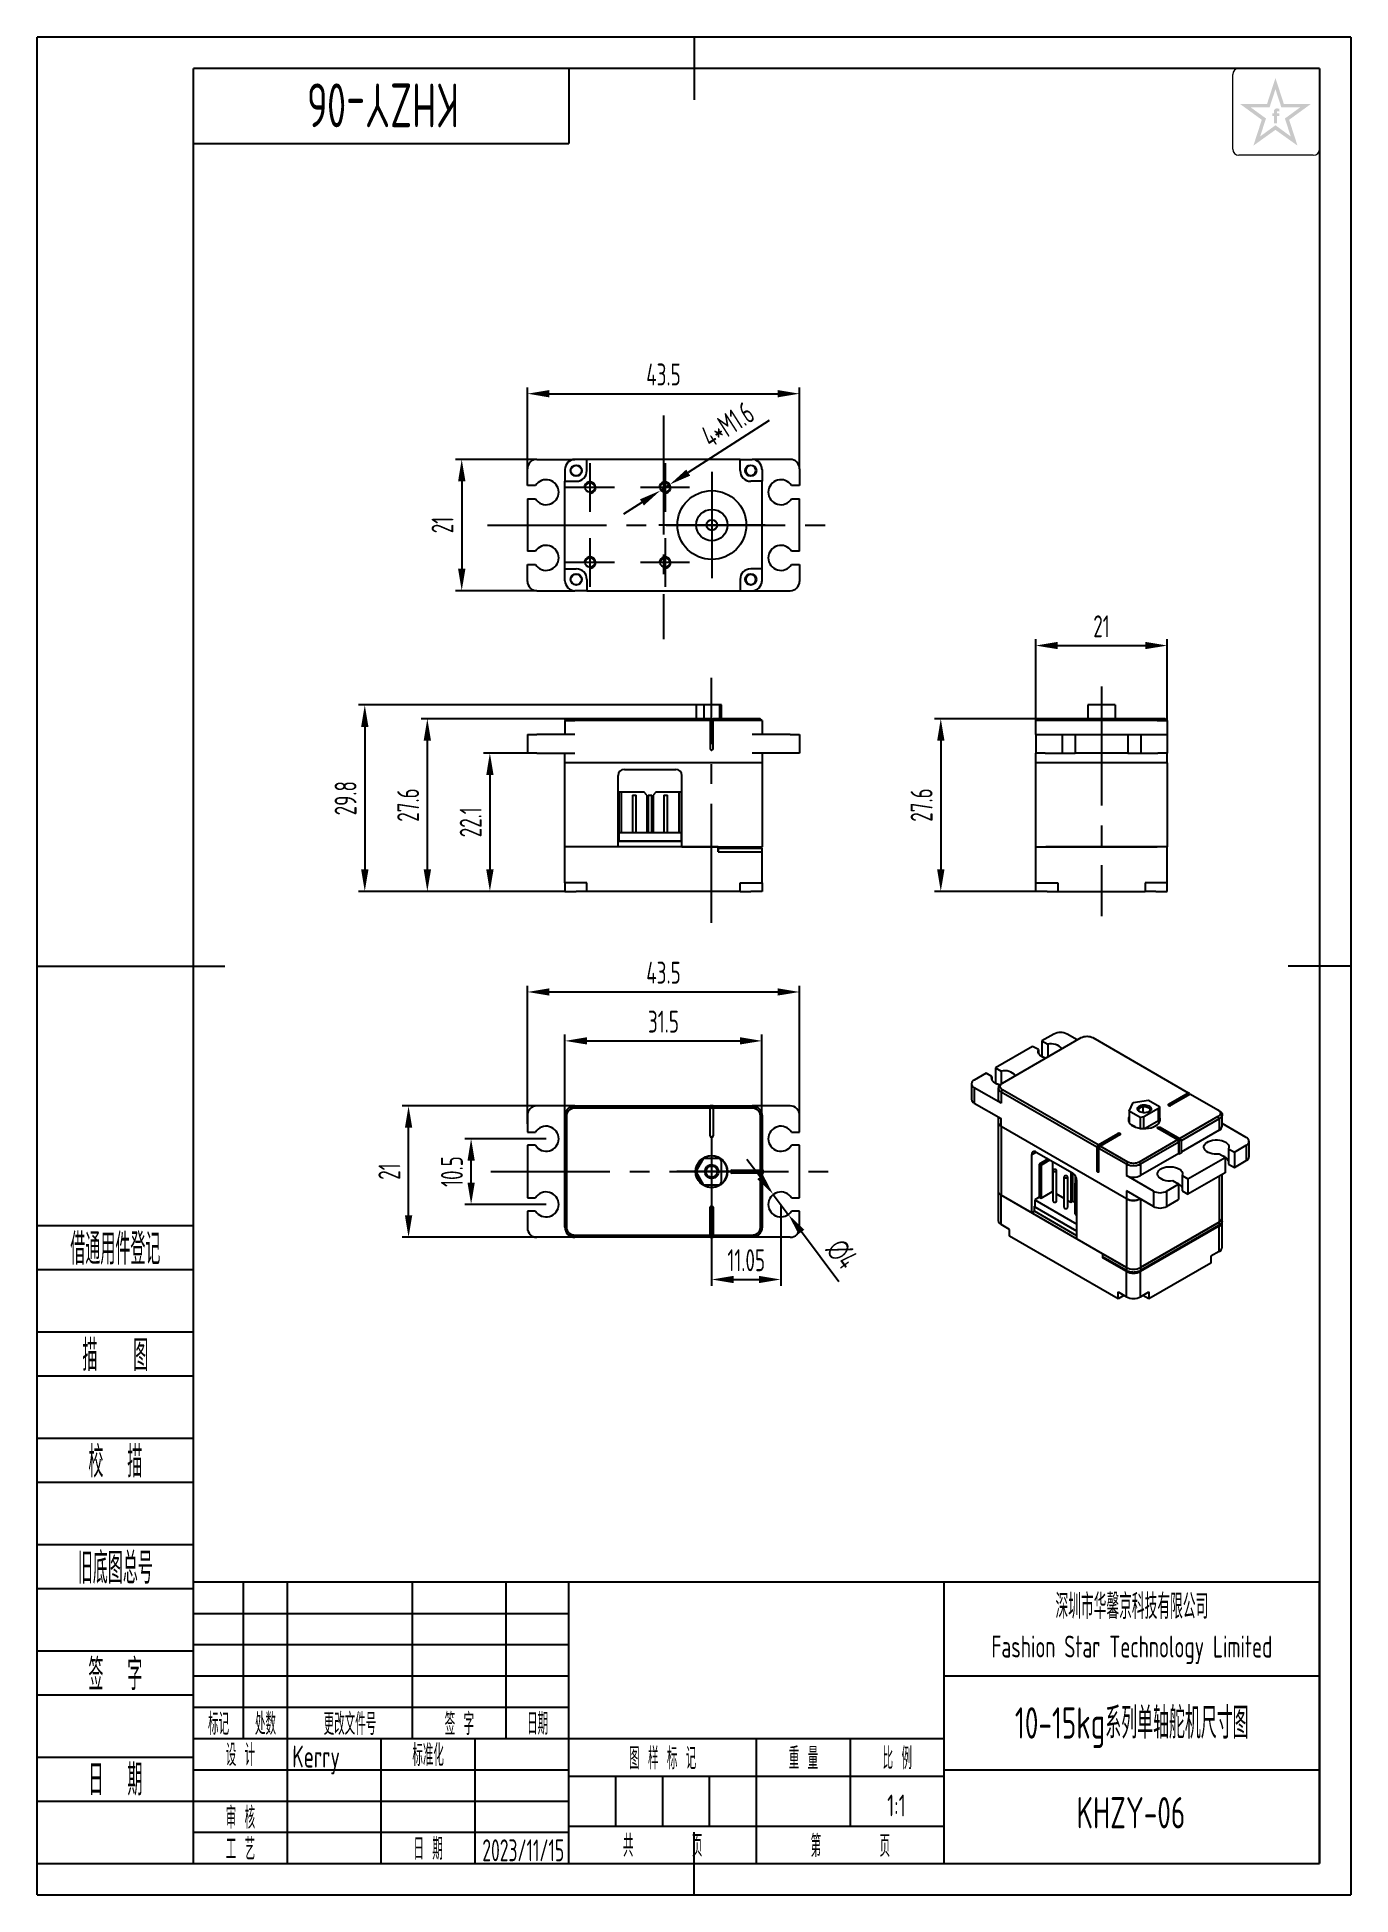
# Model space of a CAD drawing. Header units: millimetres. Extents: x -25 to 185, y -5 to 292.
import ezdxf
from ezdxf.enums import TextEntityAlignment as Align

# ---------------------------------------------------------------- set-up
doc = ezdxf.new("R2010")
doc.units = ezdxf.units.MM
doc.linetypes.add('CENTER2', pattern=[28.575, 19.05, -3.175, 3.175, -3.175])
for name, color, linetype in [('1轮廓实线层', 7, 'Continuous'), ('2细线层', 4, 'Continuous'), ('3中心线层', 1, 'CENTER2'), ('6文字层', 3, 'Continuous'), ('7标注层', 4, 'Continuous'), ('图框层', 7, 'Continuous')]:
    doc.layers.add(name, color=color, linetype=linetype)
doc.styles.add('PC_TEXTSTYLE', font='ISOCP.SHX', dxfattribs={"width": 0.707, "bigfont": 'GBCBIG.SHX'})
doc.styles.add('PC_TEXTSTYLE4', font='ISOCP.SHX', dxfattribs={"width": 0.707, "bigfont": 'GBCBIG.SHX'})
doc.dimstyles.new('GB_DIAMETER', dxfattribs={"dimtxt": 3.5, "dimasz": 3.5, "dimexe": 1, "dimexo": 0, "dimgap": 1.5, "dimtad": 1, "dimjust": 4, "dimdsep": 46, "dimtxsty": 'PC_TEXTSTYLE', "dimcen": 0, "dimclrd": 256, "dimclrt": 3, "dimadec": 0, "dimazin": 2, "dimtp": 0.1, "dimtm": 0.1, "dimtfac": 0.71, "dimtdec": 3, "dimtmove": 0, "dimatfit": 2, "dimfxl": 1, "dimtfill": 1, "dimarcsym": 0})
doc.dimstyles.new('GB_LINEAR', dxfattribs={"dimtxt": 3.5, "dimasz": 3.5, "dimexe": 1, "dimexo": 0, "dimgap": 1.5, "dimtad": 1, "dimdsep": 46, "dimtxsty": 'PC_TEXTSTYLE', "dimcen": 0, "dimclrd": 256, "dimclrt": 3, "dimadec": 0, "dimazin": 2, "dimtp": 0.1, "dimtm": 0.1, "dimtfac": 0.71, "dimtdec": 3, "dimtmove": 0, "dimatfit": 3, "dimfxl": 1, "dimtfill": 1, "dimarcsym": 0})

msp = doc.modelspace()

# ---------------------------------------------------------------- texts
at = {"layer": '6文字层', "insert": (150, 37.5), "char_height": 3.5, "width": 60, "attachment_point": 5, "style": 'PC_TEXTSTYLE4'}
msp.add_mtext('{\\H1.142857x;深圳市华馨京科技有限公司}\\P\\pxsm1,qc;Fashion Star Technology Limited', dxfattribs=at)

# ---------------------------------------------------------------- blocks, each defined once
blk = doc.blocks.new('*D2')
at = {"layer": '7标注层', "color": 0, "lineweight": -2}
for p, q in [((53.37, 118.28), (53.37, 140.35)), ((96.87, 118.28), (96.87, 140.35))]:
    blk.add_line(p, q, dxfattribs=at)
at = {"layer": '7标注层', "lineweight": -2}
blk.add_line((56.87, 139.35), (93.37, 139.35), dxfattribs=at)
at = {"layer": '7标注层'}
for points in [[(56.87, 139.93), (56.87, 138.77), (53.37, 139.35)], [(93.37, 138.77), (93.37, 139.93), (96.87, 139.35)]]:
    blk.add_solid(points, dxfattribs=at)
at = {"layer": 'Defpoints', "color": 0}
for p in [(96.87, 139.35), (53.37, 118.28), (96.87, 118.28)]:
    blk.add_point(p, dxfattribs=at)
at = {"layer": '7标注层', "color": 3, "insert": (75.12, 142.43), "char_height": 3.5, "attachment_point": 5, "style": 'PC_TEXTSTYLE', "bg_fill": 3, "box_fill_scale": 1.1, "bg_fill_color": 257, "bg_fill_transparency": 0}
blk.add_mtext('43.5', dxfattribs=at)
blk = doc.blocks.new('*D3')
at = {"layer": '7标注层', "color": 0, "lineweight": -2}
for p, q in [((53.37, 177.53), (46.37, 177.53)), ((59.37, 155.43), (46.37, 155.43))]:
    blk.add_line(p, q, dxfattribs=at)
at = {"layer": '7标注层', "lineweight": -2}
blk.add_line((47.37, 174.03), (47.37, 158.93), dxfattribs=at)
at = {"layer": '7标注层'}
for points in [[(47.96, 174.03), (46.79, 174.03), (47.37, 177.53)], [(46.79, 158.93), (47.96, 158.93), (47.37, 155.43)]]:
    blk.add_solid(points, dxfattribs=at)
at = {"layer": 'Defpoints', "color": 0}
for p in [(53.37, 177.53), (47.37, 155.43), (59.37, 155.43)]:
    blk.add_point(p, dxfattribs=at)
at = {"layer": '7标注层', "color": 3, "insert": (44.3, 166.48), "char_height": 3.5, "attachment_point": 5, "rotation": 90, "style": 'PC_TEXTSTYLE', "bg_fill": 3, "box_fill_scale": 1.1, "bg_fill_color": 257, "bg_fill_transparency": 0}
blk.add_mtext('22.1', dxfattribs=at)
blk = doc.blocks.new('*D4')
at = {"layer": '7标注层', "color": 0, "lineweight": -2}
for p, q in [((59.67, 183.03), (36.37, 183.03)), ((59.37, 155.43), (36.37, 155.43))]:
    blk.add_line(p, q, dxfattribs=at)
at = {"layer": '7标注层', "lineweight": -2}
blk.add_line((37.37, 179.53), (37.37, 158.93), dxfattribs=at)
at = {"layer": '7标注层'}
for points in [[(37.96, 179.53), (36.79, 179.53), (37.37, 183.03)], [(36.79, 158.93), (37.96, 158.93), (37.37, 155.43)]]:
    blk.add_solid(points, dxfattribs=at)
at = {"layer": 'Defpoints', "color": 0}
for p in [(59.67, 183.03), (37.37, 155.43), (59.37, 155.43)]:
    blk.add_point(p, dxfattribs=at)
at = {"layer": '7标注层', "color": 3, "insert": (34.3, 169.23), "char_height": 3.5, "attachment_point": 5, "rotation": 90, "style": 'PC_TEXTSTYLE', "bg_fill": 3, "box_fill_scale": 1.1, "bg_fill_color": 257, "bg_fill_transparency": 0}
blk.add_mtext('27.6', dxfattribs=at)
blk = doc.blocks.new('*D5')
at = {"layer": '7标注层', "color": 0, "lineweight": -2}
for p, q in [((59.37, 119.53), (59.37, 132.53)), ((90.87, 119.7), (90.87, 132.53))]:
    blk.add_line(p, q, dxfattribs=at)
at = {"layer": '7标注层', "lineweight": -2}
blk.add_line((62.87, 131.53), (87.37, 131.53), dxfattribs=at)
at = {"layer": '7标注层'}
for points in [[(62.87, 132.11), (62.87, 130.95), (59.37, 131.53)], [(87.37, 130.95), (87.37, 132.11), (90.87, 131.53)]]:
    blk.add_solid(points, dxfattribs=at)
at = {"layer": 'Defpoints', "color": 0}
for p in [(90.87, 131.53), (59.37, 119.53), (90.87, 119.7)]:
    blk.add_point(p, dxfattribs=at)
at = {"layer": '7标注层', "color": 3, "insert": (75.12, 134.6), "char_height": 3.5, "attachment_point": 5, "style": 'PC_TEXTSTYLE', "bg_fill": 3, "box_fill_scale": 1.1, "bg_fill_color": 257, "bg_fill_transparency": 0}
blk.add_mtext('31.5', dxfattribs=at)
blk = doc.blocks.new('*D6')
at = {"layer": '7标注层', "color": 0, "lineweight": -2}
for p, q in [((56.37, 115.88), (43.37, 115.88)), ((56.37, 105.38), (43.37, 105.38))]:
    blk.add_line(p, q, dxfattribs=at)
at = {"layer": '7标注层', "lineweight": -2}
blk.add_line((44.37, 108.88), (44.37, 112.38), dxfattribs=at)
at = {"layer": '7标注层'}
for points in [[(44.96, 112.38), (43.79, 112.38), (44.37, 115.88)], [(43.79, 108.88), (44.96, 108.88), (44.37, 105.38)]]:
    blk.add_solid(points, dxfattribs=at)
at = {"layer": 'Defpoints', "color": 0}
for p in [(44.37, 115.88), (56.37, 115.88), (56.37, 105.38)]:
    blk.add_point(p, dxfattribs=at)
at = {"layer": '7标注层', "color": 3, "insert": (41.3, 110.63), "char_height": 3.5, "attachment_point": 5, "rotation": 90, "style": 'PC_TEXTSTYLE', "bg_fill": 3, "box_fill_scale": 1.1, "bg_fill_color": 257, "bg_fill_transparency": 0}
blk.add_mtext('10.5', dxfattribs=at)
blk = doc.blocks.new('*D7')
at = {"layer": '7标注层', "color": 0, "lineweight": -2}
for p, q in [((54.87, 121.13), (33.37, 121.13)), ((54.87, 100.13), (33.37, 100.13))]:
    blk.add_line(p, q, dxfattribs=at)
at = {"layer": '7标注层', "lineweight": -2}
blk.add_line((34.37, 103.63), (34.37, 117.63), dxfattribs=at)
at = {"layer": '7标注层'}
for points in [[(34.96, 117.63), (33.79, 117.63), (34.37, 121.13)], [(33.79, 103.63), (34.96, 103.63), (34.37, 100.13)]]:
    blk.add_solid(points, dxfattribs=at)
at = {"layer": 'Defpoints', "color": 0}
for p in [(34.37, 121.13), (54.87, 121.13), (54.87, 100.13)]:
    blk.add_point(p, dxfattribs=at)
at = {"layer": '7标注层', "color": 3, "insert": (31.3, 110.63), "char_height": 3.5, "attachment_point": 5, "rotation": 90, "style": 'PC_TEXTSTYLE', "bg_fill": 3, "box_fill_scale": 1.1, "bg_fill_color": 257, "bg_fill_transparency": 0}
blk.add_mtext('21', dxfattribs=at)
blk = doc.blocks.new('*D8')
at = {"layer": '7标注层', "color": 0, "lineweight": -2}
for p, q in [((82.82, 110.63), (82.82, 92.38)), ((93.87, 105.38), (93.87, 92.38))]:
    blk.add_line(p, q, dxfattribs=at)
at = {"layer": '7标注层', "lineweight": -2}
blk.add_line((86.32, 93.38), (90.37, 93.38), dxfattribs=at)
at = {"layer": '7标注层'}
for points in [[(86.32, 93.96), (86.32, 92.8), (82.82, 93.38)], [(90.37, 92.8), (90.37, 93.96), (93.87, 93.38)]]:
    blk.add_solid(points, dxfattribs=at)
at = {"layer": 'Defpoints', "color": 0}
for p in [(82.82, 110.63), (93.87, 105.38), (93.87, 93.38)]:
    blk.add_point(p, dxfattribs=at)
at = {"layer": '7标注层', "color": 3, "insert": (88.35, 96.46), "char_height": 3.5, "attachment_point": 5, "style": 'PC_TEXTSTYLE', "bg_fill": 3, "box_fill_scale": 1.1, "bg_fill_color": 257, "bg_fill_transparency": 0}
blk.add_mtext('11.05', dxfattribs=at)
blk = doc.blocks.new('*D9')
at = {"layer": '7标注层', "lineweight": -2}
for p, q in [((90.57, 109.78), (88.47, 112.57)), ((92.67, 106.98), (95.07, 103.78)), ((103.16, 93.02), (97.18, 100.98))]:
    blk.add_line(p, q, dxfattribs=at)
at = {"layer": '7标注层'}
for points in [[(90.1, 109.43), (91.03, 110.13), (92.67, 106.98)], [(97.64, 101.33), (96.71, 100.63), (95.07, 103.78)]]:
    blk.add_solid(points, dxfattribs=at)
at = {"layer": 'Defpoints', "color": 0}
for p in [(92.67, 106.98), (95.07, 103.78)]:
    blk.add_point(p, dxfattribs=at)
at = {"layer": '7标注层', "color": 3, "insert": (103.68, 97.45), "char_height": 3.5, "attachment_point": 5, "rotation": 306.9291, "style": 'PC_TEXTSTYLE', "bg_fill": 3, "box_fill_scale": 1.1, "bg_fill_color": 257, "bg_fill_transparency": 0}
blk.add_mtext('∅4', dxfattribs=at)
blk = doc.blocks.new('ZwmFrameMain_A4^_^无分区图框^_^portrait')
at = {"layer": '1轮廓实线层'}
for p, q in [((80, 292), (80, 282)), ((0, 0), (0, 287)), ((180, 287), (0, 287)), ((180, 287), (180, 0)), ((-25, 143.5), (5, 143.5)), ((185, 143.5), (175, 143.5)), ((80, -5), (80, 5)), ((0, 0), (180, 0))]:
    blk.add_line(p, q, dxfattribs=at)
at = {"layer": '2细线层'}
for p, q in [((-25, -5), (-25, 292)), ((185, 292), (-25, 292)), ((185, 292), (185, -5)), ((-25, -5), (185, -5))]:
    blk.add_line(p, q, dxfattribs=at)
blk = doc.blocks.new('ZwmFrameMain_标题栏1')
at = {"layer": '1轮廓实线层'}
for p, q in [((-180, 0), (-180, 45)), ((0, 45), (-180, 45)), ((-172, 20), (-172, 45)), ((-165, 20), (-165, 45)), ((-145, 20), (-145, 45)), ((-130, 20), (-130, 45)), ((-120, 0), (-120, 45)), ((0, 0), (0, 45)), ((-60, 30), (0, 30)), ((-180, 20), (-60, 20)), ((-165, 0), (-165, 20)), ((-150, 0), (-150, 20)), ((-135, 0), (-135, 20)), ((-60, 15), (0, 15)), ((-180, 0), (0, 0))]:
    blk.add_line(p, q, dxfattribs=at)
at = {"layer": '1轮廓实线层', "color": 7}
for p, q in [((-60, 0), (-60, 45)), ((-180, 25), (-120, 25))]:
    blk.add_line(p, q, dxfattribs=at)
at = {"layer": '2细线层'}
for p, q in [((-180, 40), (-120, 40)), ((-180, 35), (-120, 35)), ((-180, 30), (-120, 30)), ((-90, 0), (-90, 20)), ((-75, 6), (-75, 20)), ((-180, 15), (-120, 15)), ((-120, 14), (-60, 14)), ((-112.5, 6), (-112.5, 14)), ((-105, 6), (-105, 14)), ((-97.5, 6), (-97.5, 14)), ((-180, 10), (-120, 10)), ((-120, 6), (-60, 6)), ((-180, 5), (-120, 5))]:
    blk.add_line(p, q, dxfattribs=at)
at = {"layer": '6文字层', "style": 'PC_TEXTSTYLE', "width": 0.667}
for s, p in [('标记', (-176, 22.5)), ('处数', (-168.5, 22.5)), (' 更改文件号 ', (-155, 22.5)), (' 签 字 ', (-137.5, 22.5)), (' 日期 ', (-125, 22.5)), (' 设 计 ', (-172.5, 17.51)), (' 标准化 ', (-142.5, 17.51)), (' 图 样 标 记 ', (-105, 17)), (' 重 量 ', (-82.5, 17)), (' 比 例 ', (-67.5, 17)), (' 审 核 ', (-172.5, 7.5)), (' 工 艺 ', (-172.5, 2.5)), (' 日 期 ', (-142.5, 2.5)), ('共       页', (-105, 3)), ('第       页', (-75, 3))]:
    blk.add_text(s, height=3.5, dxfattribs=at).set_placement(p, align=Align.MIDDLE)
at = {"layer": '6文字层', "style": 'PC_TEXTSTYLE', "flags": 8}
for tag, height, width, p, p2 in [('企业名称', 5, 3.445461, (-54.29, 34.82), (-5.27, 34.82)), ('产品名称或材料标记', 7, 1.034456, (-113.46, 28.64), (-66.42, 28.64)), ('图样名称', 5, 3.480264, (-54.79, 19.98), (-5.27, 19.98)), ('标准化', 3.5, 1.756036, (-133.83, 15.37), (-120.75, 15.37)), ('审核', 3.5, 2.723972, (-163.99, 5.37), (-150.63, 5.37)), ('重量', 3.5, 2.448074, (-88.46, 7.54), (-76.55, 7.54)), ('比例', 3.5, 2.367734, (-73.35, 7.54), (-61.93, 7.54)), ('图样代号', 5, 3.489916, (-54.79, 5.63), (-5.52, 5.63)), ('工艺', 3.5, 2.851598, (-164.21, 0.37), (-150.89, 0.37)), ('日期', 3.5, 2.733185, (-133.83, 0.37), (-120.75, 0.37)), ('共几页', 3.5, 0.953151, (-108.58, 1.48), (-101.56, 1.48))]:
    blk.add_attdef(tag, text='', height=height, dxfattribs=dict(at, width=width)).set_placement(p, p2, align=Align.FIT)
at = {"layer": '6文字层', "style": 'PC_TEXTSTYLE', "width": 9.901758, "flags": 8}
blk.add_attdef('设计', text='', height=3.5, rotation=359.5768, dxfattribs=at).set_placement((-164.23, 15.37), (-150.37, 15.27), align=Align.FIT)
at = {"layer": '6文字层', "color": 3, "style": 'PC_TEXTSTYLE', "width": 0.96618, "flags": 8}
blk.add_attdef('第几页', text='', height=3.5, dxfattribs=at).set_placement((-78.29, 1.5), (-71.16, 1.5), align=Align.FIT)
at = {"layer": '6文字层', "color": 0, "style": 'PC_TEXTSTYLE', "width": 0.715273, "flags": 8}
blk.add_attdef('图纸张数', text='', height=3.5, dxfattribs=at).set_placement((-2.66, -3.87), (4.46, -3.87), align=Align.FIT)
blk = doc.blocks.new('ZwmFrameMain_图样代号')
at = {"layer": '2细线层', "linetype": 'Continuous'}
for p in [(60, 0), (0, -12)]:
    blk.add_line(p, (60, -12), dxfattribs=at)
at = {"layer": '6文字层', "style": 'PC_TEXTSTYLE', "width": 2.827942}
blk.add_attdef('图样代号', text='', height=7, rotation=180, dxfattribs=at).set_placement((58.24, -2.4), (2.35, -2.4), align=Align.FIT)
blk = doc.blocks.new('ZwmFrameMain_附加栏')
at = {"layer": '2细线层'}
for p, q in [((-25, 102), (0, 102)), ((-25, 95), (0, 95)), ((-25, 85), (0, 85)), ((-25, 78), (0, 78)), ((-25, 68), (0, 68)), ((-25, 61), (0, 61)), ((-25, 51), (0, 51)), ((-25, 44), (0, 44)), ((-25, 34), (0, 34)), ((-25, 27), (0, 27)), ((-25, 17), (0, 17)), ((-25, 10), (0, 10)), ((-25, 0), (0, 0))]:
    blk.add_line(p, q, dxfattribs=at)
at = {"layer": '6文字层', "color": 3, "style": 'PC_TEXTSTYLE'}
for s, width, p in [('借通用件登记', 0.667, (-12.5, 98.5)), ('描   图', 0.6667, (-12.5, 81.5)), ('校  描', 0.667, (-12.5, 64.5)), ('旧底图总号', 0.667, (-12.5, 47.5)), ('签  字', 0.667, (-12.5, 30.5)), ('日  期', 0.667, (-12.49, 13.6))]:
    blk.add_text(s, height=5, dxfattribs=dict(at, width=width)).set_placement(p, align=Align.MIDDLE)
at = {"layer": '6文字层', "style": 'PC_TEXTSTYLE'}
for tag, width, p, p2 in [('借通用件登记', 0.671328, (-23.44, 86.36), (-1.25, 86.36)), ('描图', 2.120922, (-23.44, 69.36), (-1.25, 69.36)), ('校图', 2.149976, (-23.75, 52.06), (-1.25, 52.06)), ('旧底图总号', 0.761452, (-22.84, 35.67), (-1.86, 35.67)), ('签字', 2.026939, (-23.14, 18.37), (-1.56, 18.37)), ('日期', 1.89999, (-22.84, 1.37), (-2.17, 1.37))]:
    blk.add_attdef(tag, text='', height=5, dxfattribs=dict(at, width=width)).set_placement(p, p2, align=Align.FIT)
blk = doc.blocks.new('*D15')
at = {"layer": '7标注层', "color": 0, "lineweight": -2}
for p, q in [((134.64, 182.73), (134.64, 195.73)), ((155.64, 182.73), (155.64, 195.73))]:
    blk.add_line(p, q, dxfattribs=at)
at = {"layer": '7标注层', "lineweight": -2}
blk.add_line((138.14, 194.73), (152.14, 194.73), dxfattribs=at)
at = {"layer": '7标注层'}
for points in [[(138.14, 195.32), (138.14, 194.15), (134.64, 194.73)], [(152.14, 194.15), (152.14, 195.32), (155.64, 194.73)]]:
    blk.add_solid(points, dxfattribs=at)
at = {"layer": 'Defpoints', "color": 0}
for p in [(155.64, 194.73), (134.64, 182.73), (155.64, 182.73)]:
    blk.add_point(p, dxfattribs=at)
at = {"layer": '7标注层', "color": 3, "insert": (145.14, 197.81), "char_height": 3.5, "attachment_point": 5, "style": 'PC_TEXTSTYLE', "bg_fill": 3, "box_fill_scale": 1.1, "bg_fill_color": 257, "bg_fill_transparency": 0}
blk.add_mtext('21', dxfattribs=at)
blk = doc.blocks.new('*D16')
at = {"layer": '7标注层', "color": 0, "lineweight": -2}
for p, q in [((134.94, 183.03), (118.45, 183.03)), ((134.64, 155.43), (118.45, 155.43))]:
    blk.add_line(p, q, dxfattribs=at)
at = {"layer": '7标注层', "lineweight": -2}
blk.add_line((119.45, 179.53), (119.45, 158.93), dxfattribs=at)
at = {"layer": '7标注层'}
for points in [[(120.04, 179.53), (118.87, 179.53), (119.45, 183.03)], [(118.87, 158.93), (120.04, 158.93), (119.45, 155.43)]]:
    blk.add_solid(points, dxfattribs=at)
at = {"layer": 'Defpoints', "color": 0}
for p in [(134.94, 183.03), (119.45, 155.43), (134.64, 155.43)]:
    blk.add_point(p, dxfattribs=at)
at = {"layer": '7标注层', "color": 3, "insert": (116.38, 169.23), "char_height": 3.5, "attachment_point": 5, "rotation": 90, "style": 'PC_TEXTSTYLE', "bg_fill": 3, "box_fill_scale": 1.1, "bg_fill_color": 257, "bg_fill_transparency": 0}
blk.add_mtext('27.6', dxfattribs=at)
blk = doc.blocks.new('*D17')
at = {"layer": '7标注层', "color": 0, "lineweight": -2}
for p, q in [((53.37, 223), (53.37, 236)), ((96.87, 223), (96.87, 236))]:
    blk.add_line(p, q, dxfattribs=at)
at = {"layer": '7标注层', "lineweight": -2}
blk.add_line((56.87, 235), (93.37, 235), dxfattribs=at)
at = {"layer": '7标注层'}
for points in [[(56.87, 235.58), (56.87, 234.41), (53.37, 235)], [(93.37, 234.41), (93.37, 235.58), (96.87, 235)]]:
    blk.add_solid(points, dxfattribs=at)
at = {"layer": 'Defpoints', "color": 0}
for p in [(96.87, 235), (53.37, 223), (96.87, 223)]:
    blk.add_point(p, dxfattribs=at)
at = {"layer": '7标注层', "color": 3, "insert": (75.12, 238.07), "char_height": 3.5, "attachment_point": 5, "style": 'PC_TEXTSTYLE', "bg_fill": 3, "box_fill_scale": 1.1, "bg_fill_color": 257, "bg_fill_transparency": 0}
blk.add_mtext('43.5', dxfattribs=at)
blk = doc.blocks.new('*D18')
at = {"layer": '7标注层', "color": 0, "lineweight": -2}
for p, q in [((54.87, 224.5), (41.87, 224.5)), ((54.87, 203.5), (41.87, 203.5))]:
    blk.add_line(p, q, dxfattribs=at)
at = {"layer": '7标注层', "lineweight": -2}
blk.add_line((42.87, 221), (42.87, 207), dxfattribs=at)
at = {"layer": '7标注层'}
for points in [[(43.46, 221), (42.29, 221), (42.87, 224.5)], [(42.29, 207), (43.46, 207), (42.87, 203.5)]]:
    blk.add_solid(points, dxfattribs=at)
at = {"layer": 'Defpoints', "color": 0}
for p in [(54.87, 224.5), (42.87, 203.5), (54.87, 203.5)]:
    blk.add_point(p, dxfattribs=at)
at = {"layer": '7标注层', "color": 3, "insert": (39.8, 214), "char_height": 3.5, "attachment_point": 5, "rotation": 90, "style": 'PC_TEXTSTYLE', "bg_fill": 3, "box_fill_scale": 1.1, "bg_fill_color": 257, "bg_fill_transparency": 0}
blk.add_mtext('21', dxfattribs=at)
blk = doc.blocks.new('*D19')
at = {"layer": '7标注层', "lineweight": -2}
for p, q in [((92.04, 230.71), (79.07, 222.38)), ((74.62, 219.51), (76.13, 220.48)), ((71.67, 217.62), (68.73, 215.73))]:
    blk.add_line(p, q, dxfattribs=at)
at = {"layer": '7标注层'}
for points in [[(78.76, 222.87), (79.39, 221.89), (76.13, 220.48)], [(71.99, 217.13), (71.36, 218.11), (74.62, 219.51)]]:
    blk.add_solid(points, dxfattribs=at)
at = {"layer": 'Defpoints', "color": 0}
for p in [(76.13, 220.48), (74.62, 219.51)]:
    blk.add_point(p, dxfattribs=at)
at = {"layer": '7标注层', "color": 3, "insert": (85.37, 230.07), "char_height": 3.5, "attachment_point": 5, "rotation": 32.7213, "style": 'PC_TEXTSTYLE', "bg_fill": 3, "box_fill_scale": 1.1, "bg_fill_color": 257, "bg_fill_transparency": 0}
blk.add_mtext('4*M1.6', dxfattribs=at)
blk = doc.blocks.new('*D20')
at = {"layer": '7标注层', "color": 0, "lineweight": -2}
for p, q in [((80.33, 185.23), (26.37, 185.23)), ((59.37, 155.43), (26.37, 155.43))]:
    blk.add_line(p, q, dxfattribs=at)
at = {"layer": '7标注层', "lineweight": -2}
blk.add_line((27.37, 181.73), (27.37, 158.93), dxfattribs=at)
at = {"layer": '7标注层'}
for points in [[(27.96, 181.73), (26.79, 181.73), (27.37, 185.23)], [(26.79, 158.93), (27.96, 158.93), (27.37, 155.43)]]:
    blk.add_solid(points, dxfattribs=at)
at = {"layer": 'Defpoints', "color": 0}
for p in [(80.33, 185.23), (27.37, 155.43), (59.37, 155.43)]:
    blk.add_point(p, dxfattribs=at)
at = {"layer": '7标注层', "color": 3, "insert": (24.3, 170.33), "char_height": 3.5, "attachment_point": 5, "rotation": 90, "style": 'PC_TEXTSTYLE', "bg_fill": 3, "box_fill_scale": 1.1, "bg_fill_color": 257, "bg_fill_transparency": 0}
blk.add_mtext('29.8', dxfattribs=at)

# ---------------------------------------------------------------- hatches: boundary and pattern name
at = {"layer": '6文字层', "lineweight": 5}
h = msp.add_hatch(color=2, dxfattribs=at)
edge = h.paths.add_edge_path(flags=0)
edge.add_line((173.172, 279.419), (173.567, 279.419))
edge.add_line((173.567, 279.419), (173.567, 279.845))
edge.add_line((173.567, 279.845), (173.176, 279.845))
edge.add_line((173.176, 279.845), (173.176, 280.053))
edge.add_spline(control_points=[(173.176, 280.053), (173.176, 280.078), (173.175, 280.174), (173.364, 280.144), (173.482, 280.127), (173.549, 280.11), (173.577, 280.102)], knot_values=[0, 0, 0, 0, 1.4943482, 5.8188355, 8.4876202, 10.3632598, 10.3632598, 10.3632598, 10.3632598], degree=3, periodic=0)
edge.add_line((173.577, 280.102), (173.577, 280.539))
edge.add_spline(control_points=[(173.577, 280.539), (173.505, 280.556), (173.332, 280.597), (173.084, 280.618), (172.855, 280.514), (172.739, 280.37), (172.72, 280.26), (172.714, 280.229)], knot_values=[0, 0, 0, 0, 4.9341397, 11.9452686, 16.0265909, 21.3569295, 23.4510995, 23.4510995, 23.4510995, 23.4510995], degree=3, periodic=0)
edge.add_line((172.714, 280.229), (172.714, 279.845))
edge.add_line((172.714, 279.845), (172.428, 279.845))
edge.add_line((172.428, 279.845), (172.428, 279.419))
edge.add_line((172.428, 279.419), (172.717, 279.419))
edge.add_line((172.717, 279.419), (172.717, 278.229))
edge.add_line((172.717, 278.229), (173.172, 278.229))
edge.add_line((173.172, 278.229), (173.172, 279.419))
h.paths.add_polyline_path([(178.628, 281.333), (174.288, 281.333), (172.948, 285.473), (171.608, 281.333), (167.268, 281.333), (170.762, 278.785), (169.422, 274.656), (172.948, 277.181), (176.474, 274.656), (175.134, 278.785)])
h.paths.add_polyline_path([(174.461, 278.997), (175.394, 276.124), (172.948, 277.914), (170.502, 276.124), (171.434, 278.997), (168.981, 280.786), (172.012, 280.786), (172.948, 283.673), (173.883, 280.786), (176.915, 280.786)], flags=16)

# ---------------------------------------------------------------- linework, layer by layer
at = {"color": 7, "linetype": 'Continuous', "lineweight": 25}
for p, q in [((53.373, 220.297), (53.373, 222.997)), ((54.873, 224.497), (60.973, 224.497)), ((59.373, 222.897), (59.373, 220.997)), ((62.873, 224.497), (60.973, 224.497)), ((87.373, 224.497), (62.873, 224.497)), ((62.873, 222.697), (62.873, 224.497)), ((87.373, 222.697), (87.373, 224.497)), ((87.373, 224.497), (89.273, 224.497)), ((88.448, 223.197), (88.344, 223.197)), ((95.373, 224.497), (89.273, 224.497)), ((90.873, 222.897), (90.873, 220.997)), ((96.873, 222.997), (96.873, 220.297)), ((54.671, 220.297), (53.373, 220.297)), ((59.373, 206.997), (59.373, 220.997)), ((59.373, 220.997), (61.173, 220.997)), ((90.873, 220.997), (89.073, 220.997)), ((89.573, 221.97), (89.573, 222.073)), ((90.873, 206.997), (90.873, 220.997)), ((96.873, 220.297), (95.575, 220.297)), ((53.373, 218.197), (53.373, 209.797)), ((53.373, 218.197), (54.671, 218.197)), ((95.575, 218.197), (96.873, 218.197)), ((96.873, 209.797), (96.873, 218.197)), ((54.671, 209.797), (53.373, 209.797)), ((96.873, 209.797), (95.575, 209.797)), ((53.373, 204.997), (53.373, 207.697)), ((53.373, 207.697), (54.671, 207.697)), ((59.373, 206.997), (61.173, 206.997)), ((59.373, 205.097), (59.373, 206.997)), ((62.873, 205.297), (62.873, 203.497)), ((87.373, 205.297), (87.373, 203.497)), ((90.873, 206.997), (89.073, 206.997)), ((89.573, 205.922), (89.573, 206.029)), ((90.873, 205.097), (90.873, 206.997)), ((95.575, 207.697), (96.873, 207.697)), ((96.873, 207.697), (96.873, 204.997)), ((54.873, 203.497), (60.973, 203.497)), ((62.873, 203.497), (60.973, 203.497)), ((62.873, 203.497), (87.373, 203.497)), ((87.373, 203.497), (89.273, 203.497)), ((88.346, 204.797), (88.448, 204.797)), ((89.273, 203.497), (95.373, 203.497)), ((80.329, 185.233), (80.329, 183.033)), ((81.582, 185.233), (80.329, 185.233)), ((81.582, 185.233), (81.582, 183.033)), ((84.082, 185.233), (81.582, 185.233)), ((84.082, 185.233), (84.082, 183.033)), ((84.371, 185.233), (84.082, 185.233)), ((84.371, 183.033), (84.371, 185.233)), ((142.97, 185.233), (142.97, 183.033)), ((142.973, 185.233), (142.97, 185.233)), ((142.973, 185.233), (142.973, 183.143)), ((145.139, 185.233), (142.973, 185.233)), ((147.303, 185.233), (145.139, 185.233)), ((145.139, 185.123), (145.139, 183.033)), ((147.303, 185.233), (147.303, 183.033)), ((59.373, 182.733), (59.673, 183.033)), ((59.373, 182.733), (60.973, 182.733)), ((59.373, 182.733), (59.373, 180.533)), ((82.563, 183.033), (60.973, 183.033)), ((82.563, 182.733), (60.973, 182.733)), ((82.563, 183.033), (82.563, 182.733)), ((82.563, 183.033), (82.763, 183.033)), ((82.563, 182.733), (82.563, 178.233)), ((82.763, 183.033), (82.863, 183.033)), ((82.863, 182.833), (82.763, 182.833)), ((82.863, 182.651), (82.763, 182.651)), ((82.863, 183.033), (83.045, 183.033)), ((83.063, 182.733), (83.063, 183.033)), ((89.273, 183.033), (83.063, 183.033)), ((83.063, 178.233), (83.063, 182.733)), ((89.273, 182.733), (83.063, 182.733)), ((90.873, 182.733), (90.573, 183.033)), ((90.873, 182.733), (90.873, 180.533)), ((134.636, 182.733), (134.936, 183.033)), ((134.936, 183.033), (134.636, 182.733)), ((134.636, 180.533), (134.636, 182.733)), ((154.036, 183.033), (136.236, 183.033)), ((154.036, 182.733), (136.236, 182.733)), ((154.036, 182.733), (155.636, 182.733)), ((155.636, 182.733), (155.336, 183.033)), ((155.636, 182.733), (155.636, 180.533)), ((53.373, 180.533), (53.373, 177.533)), ((53.373, 180.533), (54.873, 180.533)), ((60.973, 180.533), (54.873, 180.533)), ((95.373, 180.533), (89.273, 180.533)), ((95.373, 180.533), (96.873, 180.533)), ((96.873, 180.533), (96.873, 177.533)), ((134.636, 180.533), (134.636, 177.533)), ((134.636, 180.533), (136.136, 180.533)), ((136.136, 180.533), (138.836, 180.533)), ((138.836, 180.533), (138.836, 177.533)), ((138.836, 180.533), (140.936, 180.533)), ((140.936, 180.533), (140.936, 177.533)), ((140.936, 180.533), (149.336, 180.533)), ((149.336, 180.533), (149.336, 177.533)), ((149.336, 180.533), (151.436, 180.533)), ((151.436, 180.533), (151.436, 177.533)), ((151.436, 180.533), (154.136, 180.533)), ((154.136, 180.533), (155.636, 180.533)), ((155.636, 180.533), (155.636, 177.533)), ((54.873, 177.533), (53.373, 177.533)), ((54.873, 177.533), (60.973, 177.533)), ((59.373, 176.033), (59.373, 177.533)), ((59.373, 176.033), (60.973, 176.033)), ((59.373, 162.533), (59.373, 175.983)), ((60.973, 175.983), (59.373, 175.983)), ((59.973, 175.983), (59.973, 176.033)), ((60.726, 175.983), (60.726, 176.033)), ((60.973, 176.033), (89.273, 176.033)), ((89.273, 175.983), (60.973, 175.983)), ((61.954, 175.983), (61.954, 176.033)), ((82.763, 178.033), (82.863, 178.033)), ((88.292, 175.983), (88.292, 176.033)), ((95.373, 177.533), (89.273, 177.533)), ((89.273, 176.033), (90.873, 176.033)), ((90.873, 175.983), (89.273, 175.983)), ((89.52, 175.983), (89.52, 176.033)), ((90.273, 175.983), (90.273, 176.033)), ((90.873, 177.533), (90.873, 176.033)), ((90.873, 175.983), (90.873, 162.533)), ((96.873, 177.533), (95.373, 177.533)), ((136.136, 177.533), (134.636, 177.533)), ((134.636, 176.033), (134.636, 177.533)), ((134.636, 176.033), (136.236, 176.033)), ((134.636, 162.533), (134.636, 175.983)), ((136.236, 175.983), (134.636, 175.983)), ((135.236, 175.983), (135.236, 176.033)), ((135.989, 175.983), (135.989, 176.033)), ((136.136, 177.533), (138.836, 177.533)), ((136.236, 176.033), (154.036, 176.033)), ((154.036, 175.983), (136.236, 175.983)), ((137.217, 175.983), (137.217, 176.033)), ((138.836, 177.533), (140.936, 177.533)), ((149.336, 177.533), (140.936, 177.533)), ((149.336, 177.533), (151.436, 177.533)), ((151.436, 177.533), (154.136, 177.533)), ((153.055, 175.983), (153.055, 176.033)), ((154.036, 176.033), (155.636, 176.033)), ((155.636, 175.983), (154.036, 175.983)), ((155.636, 177.533), (154.136, 177.533)), ((154.284, 175.983), (154.284, 176.033)), ((155.036, 175.983), (155.036, 176.033)), ((155.636, 176.033), (155.636, 177.533)), ((155.636, 175.983), (155.636, 162.533)), ((67.873, 162.533), (67.873, 173.933)), ((68.873, 174.933), (77.073, 174.933)), ((78.073, 162.533), (78.073, 173.933)), ((67.973, 171.333), (68.373, 171.333)), ((67.973, 171.333), (67.973, 164.833)), ((68.373, 171.333), (68.373, 164.833)), ((68.373, 171.333), (71.973, 171.333)), ((70.173, 170.833), (70.173, 164.833)), ((70.173, 170.833), (70.473, 170.833)), ((70.473, 170.833), (70.773, 170.833)), ((70.773, 164.833), (70.773, 170.833)), ((72.473, 170.833), (71.973, 171.333)), ((72.473, 170.833), (72.473, 164.833)), ((72.673, 170.833), (72.673, 164.833)), ((72.673, 170.833), (72.973, 170.833)), ((72.973, 170.833), (73.273, 170.833)), ((73.273, 164.833), (73.273, 170.833)), ((73.973, 171.333), (73.473, 170.833)), ((73.473, 170.833), (73.473, 164.833)), ((73.973, 171.333), (77.573, 171.333)), ((75.173, 170.833), (75.173, 164.833)), ((75.173, 170.833), (75.773, 170.833)), ((75.773, 164.833), (75.773, 170.833)), ((77.573, 171.333), (77.973, 171.333)), ((77.573, 171.333), (77.573, 164.833)), ((77.973, 171.333), (77.973, 164.833)), ((67.873, 163.533), (67.973, 163.533)), ((78.073, 163.433), (67.873, 163.433)), ((78.073, 163.433), (67.873, 163.433)), ((67.973, 164.833), (67.973, 163.433)), ((67.973, 164.833), (77.973, 164.833)), ((67.973, 163.433), (77.973, 163.433)), ((77.973, 164.833), (77.973, 163.433)), ((77.973, 163.533), (78.073, 163.533)), ((60.973, 162.533), (59.373, 162.533)), ((59.373, 156.783), (59.373, 162.533)), ((60.973, 162.533), (59.373, 162.533)), ((67.873, 162.533), (60.973, 162.533)), ((83.873, 162.533), (60.973, 162.533)), ((78.073, 162.533), (89.273, 162.533)), ((83.873, 162.533), (83.873, 161.733)), ((83.873, 162.358), (89.273, 162.358)), ((83.873, 161.733), (83.873, 162.358)), ((83.873, 161.733), (89.273, 161.733)), ((89.273, 162.533), (90.873, 162.533)), ((89.273, 161.733), (90.873, 161.733)), ((90.698, 162.533), (90.873, 162.358)), ((90.873, 161.733), (90.873, 162.358)), ((90.873, 156.783), (90.873, 161.733)), ((134.636, 162.533), (136.236, 162.533)), ((134.636, 156.783), (134.636, 162.533)), ((154.036, 162.533), (136.236, 162.533)), ((136.236, 162.533), (154.036, 162.533)), ((155.636, 162.533), (154.036, 162.533)), ((155.636, 162.533), (154.036, 162.533)), ((155.636, 156.783), (155.636, 162.533)), ((60.973, 156.783), (59.373, 156.783)), ((59.373, 156.783), (59.373, 155.433)), ((59.373, 155.433), (61.173, 155.433)), ((62.873, 156.783), (60.973, 156.783)), ((62.873, 155.433), (61.173, 155.433)), ((62.873, 155.433), (62.873, 156.783)), ((87.373, 155.433), (62.873, 155.433)), ((87.373, 155.433), (87.373, 156.783)), ((87.373, 156.783), (89.273, 156.783)), ((87.373, 155.433), (89.073, 155.433)), ((90.873, 155.433), (89.073, 155.433)), ((89.273, 156.783), (90.873, 156.783)), ((90.873, 156.783), (90.873, 155.433)), ((134.636, 156.783), (136.236, 156.783)), ((134.636, 155.433), (134.636, 156.783)), ((136.436, 155.433), (134.636, 155.433)), ((136.236, 156.783), (138.136, 156.783)), ((136.436, 155.433), (138.136, 155.433)), ((138.136, 156.783), (138.136, 155.433)), ((138.136, 155.433), (152.136, 155.433)), ((154.036, 156.783), (152.136, 156.783)), ((152.136, 156.783), (152.136, 155.433)), ((153.836, 155.433), (152.136, 155.433)), ((153.836, 155.433), (155.636, 155.433)), ((155.636, 156.783), (154.036, 156.783)), ((155.636, 155.433), (155.636, 156.783)), ((129.325, 124.777), (141.911, 132.043)), ((137.527, 132.614), (135.618, 131.512)), ((135.618, 131.512), (136.536, 130.982)), ((135.618, 131.512), (135.618, 129.063)), ((136.536, 130.982), (136.536, 128.94)), ((141.275, 131.676), (139.649, 132.614)), ((143.75, 132.043), (159.016, 123.23)), ((134.133, 130.655), (128.193, 127.226)), ((135.051, 130.125), (134.133, 130.655)), ((135.051, 130.125), (135.051, 129.593)), ((135.618, 129.063), (135.93, 128.882)), ((126.708, 126.369), (124.799, 125.267)), ((127.626, 125.839), (126.708, 126.369)), ((127.626, 125.839), (127.626, 125.307)), ((128.193, 127.226), (129.111, 126.696)), ((128.193, 127.226), (128.193, 124.776)), ((128.193, 124.776), (128.506, 124.596)), ((129.111, 126.696), (129.111, 124.654)), ((129.113, 124.655), (129.325, 124.777)), ((124.36, 124.654), (124.36, 122.205)), ((124.799, 124.042), (124.799, 121.592)), ((129.113, 121.552), (124.799, 124.042)), ((128.644, 124.002), (128.644, 122.205)), ((129.113, 123.348), (129.325, 123.716)), ((129.113, 123.348), (129.113, 121.552)), ((144.379, 114.535), (129.113, 123.348)), ((144.591, 114.903), (129.325, 123.716)), ((150.218, 121.686), (152.632, 122.061)), ((152.632, 122.061), (154.402, 121.042)), ((155.834, 121.393), (159.016, 123.23)), ((159.37, 123.026), (156.188, 121.189)), ((159.228, 123.108), (159.016, 123.23)), ((159.17, 122.911), (159.099, 122.951)), ((159.17, 122.911), (159.099, 122.951)), ((159.228, 122.944), (159.228, 123.108)), ((159.37, 123.026), (163.761, 120.491)), ((53.373, 119.63), (53.373, 116.93)), ((60.973, 121.13), (54.873, 121.13)), ((59.373, 101.73), (59.373, 119.53)), ((59.673, 101.73), (59.673, 119.53)), ((60.973, 121.13), (82.563, 121.13)), ((60.973, 120.83), (82.563, 120.83)), ((82.563, 121.13), (82.563, 120.83)), ((82.763, 121.13), (82.563, 121.13)), ((82.563, 116.33), (82.563, 120.83)), ((82.863, 121.13), (82.763, 121.13)), ((82.863, 120.93), (82.763, 120.93)), ((82.863, 120.747), (82.763, 120.747)), ((83.063, 121.13), (82.863, 121.13)), ((83.063, 120.83), (83.063, 121.13)), ((83.063, 121.13), (89.273, 121.13)), ((83.063, 120.83), (83.063, 116.33)), ((83.063, 120.83), (89.273, 120.83)), ((95.373, 121.13), (89.273, 121.13)), ((90.573, 119.53), (90.573, 110.88)), ((90.873, 119.53), (90.873, 110.88)), ((96.873, 116.93), (96.873, 119.63)), ((124.799, 121.592), (129.113, 119.102)), ((128.644, 119.373), (128.644, 118.531)), ((129.113, 117.878), (129.113, 119.102)), ((149.573, 120.292), (150.218, 121.686)), ((151.343, 119.272), (149.573, 120.292)), ((149.573, 120.292), (149.573, 118.478)), ((151.903, 119.359), (151.343, 119.272)), ((151.343, 119.272), (151.343, 117.539)), ((151.702, 121.28), (151.754, 121.005)), ((154.252, 120.718), (151.903, 119.359)), ((151.903, 117.493), (151.903, 119.359)), ((154.402, 121.042), (154.252, 120.718)), ((154.252, 118.726), (154.252, 120.718)), ((154.402, 119.05), (154.252, 118.726)), ((154.402, 121.042), (154.402, 119.05)), ((155.905, 121.189), (155.834, 121.23)), ((163.761, 119.43), (157.644, 115.899)), ((163.973, 119.062), (157.857, 115.531)), ((163.973, 120.369), (163.761, 120.491)), ((163.973, 119.062), (163.761, 119.43)), ((163.973, 119.062), (163.973, 117.266)), ((164.442, 117.919), (164.442, 119.715)), ((53.373, 116.93), (54.671, 116.93)), ((82.863, 116.13), (82.763, 116.13)), ((95.575, 116.93), (96.873, 116.93)), ((128.644, 118.49), (128.644, 107.507)), ((129.113, 117.878), (149.124, 106.325)), ((149.124, 106.285), (129.113, 117.837)), ((129.113, 117.837), (129.113, 106.854)), ((144.591, 114.903), (147.773, 116.74)), ((144.791, 114.692), (147.915, 116.495)), ((148.127, 116.536), (144.945, 114.699)), ((147.915, 116.495), (147.985, 116.454)), ((148.056, 116.74), (148.127, 116.699)), ((149.488, 118.674), (149.488, 118.655)), ((150.5, 117.766), (149.908, 118.107)), ((154.252, 118.726), (152.124, 117.495)), ((157.291, 115.695), (154.144, 117.511)), ((154.356, 117.47), (157.506, 115.656)), ((154.495, 118.719), (154.484, 118.755)), ((154.498, 117.715), (157.644, 115.899)), ((157.644, 115.899), (157.857, 115.531)), ((163.973, 117.266), (157.857, 113.735)), ((168.286, 116.082), (164.442, 118.302)), ((53.373, 114.83), (53.373, 106.43)), ((54.671, 114.83), (53.373, 114.83)), ((96.873, 114.83), (95.575, 114.83)), ((96.873, 106.43), (96.873, 114.83)), ((133.992, 104.038), (133.992, 113.346)), ((134.699, 113.755), (140.497, 110.407)), ((144.591, 114.903), (144.379, 114.535)), ((144.379, 114.535), (144.379, 110.861)), ((144.791, 114.692), (144.662, 114.468)), ((144.662, 114.468), (144.662, 110.861)), ((144.733, 114.427), (144.662, 114.468)), ((144.733, 114.331), (144.945, 114.699)), ((144.733, 114.427), (144.862, 114.651)), ((144.733, 110.657), (144.733, 114.331)), ((149.124, 111.796), (144.733, 114.331)), ((144.862, 114.651), (144.791, 114.692)), ((149.336, 112.164), (144.945, 114.699)), ((157.291, 115.695), (151.174, 112.164)), ((157.503, 115.327), (151.386, 111.796)), ((157.503, 113.531), (151.386, 110)), ((157.503, 115.327), (157.291, 115.695)), ((157.429, 115.611), (157.294, 115.69)), ((157.506, 115.656), (157.429, 115.611)), ((157.5, 115.489), (157.429, 115.611)), ((157.577, 115.533), (157.5, 115.489)), ((157.5, 115.489), (157.5, 115.332)), ((157.503, 113.531), (157.503, 115.327)), ((157.506, 115.656), (157.577, 115.533)), ((157.575, 113.505), (157.577, 115.533)), ((157.857, 115.531), (157.857, 113.735)), ((158.953, 109.469), (164.892, 112.898)), ((164.892, 112.898), (163.975, 113.428)), ((164.892, 112.898), (164.892, 110.448)), ((165.459, 114.285), (166.377, 113.755)), ((165.459, 114.285), (165.459, 111.835)), ((166.377, 113.755), (168.286, 114.857)), ((166.377, 113.755), (166.377, 111.306)), ((168.286, 114.857), (168.286, 112.408)), ((168.726, 113.02), (168.726, 115.47)), ((80.323, 110.627), (81.57, 112.793)), ((81.575, 108.463), (80.323, 110.627)), ((81.57, 112.793), (84.07, 112.796)), ((84.07, 112.796), (84.361, 112.294)), ((84.361, 112.294), (84.365, 108.969)), ((86.123, 110.88), (90.573, 110.88)), ((86.123, 110.68), (90.573, 110.684)), ((90.573, 110.575), (86.123, 110.58)), ((90.573, 110.38), (86.123, 110.38)), ((90.573, 110.88), (90.873, 110.88)), ((90.573, 110.684), (90.673, 110.684)), ((90.573, 110.684), (90.573, 110.575)), ((90.673, 110.575), (90.573, 110.575)), ((90.573, 110.38), (90.573, 101.73)), ((90.873, 110.38), (90.573, 110.38)), ((90.673, 110.684), (90.673, 110.575)), ((90.873, 110.38), (90.873, 101.73)), ((136.608, 112.652), (135.194, 111.836)), ((135.194, 111.836), (135.477, 111.672)), ((135.194, 111.836), (135.194, 106.528)), ((135.477, 111.672), (136.891, 112.489)), ((135.477, 111.672), (135.477, 106.365)), ((137.315, 112.244), (137.315, 107.426)), ((137.369, 110.815), (137.369, 105.916)), ((137.969, 105.916), (137.969, 110.815)), ((140.214, 110.571), (140.214, 105.752)), ((140.497, 110.407), (140.497, 105.916)), ((140.921, 109.999), (140.921, 108.832)), ((144.52, 110.616), (144.591, 110.575)), ((144.662, 110.861), (144.733, 110.82)), ((149.124, 111.796), (149.336, 112.164)), ((149.124, 111.796), (149.124, 110)), ((153.437, 107.51), (149.124, 110)), ((151.387, 111.796), (151.174, 112.164)), ((151.386, 111.796), (151.386, 110)), ((158.035, 109.999), (158.953, 109.469)), ((158.035, 109.999), (158.035, 107.549)), ((164.892, 110.448), (158.953, 107.02)), ((164.442, 103.221), (164.442, 110.188)), ((165.459, 111.835), (166.377, 111.306)), ((166.377, 111.306), (168.286, 112.408)), ((84.075, 108.466), (81.575, 108.463)), ((84.365, 108.969), (84.075, 108.466)), ((128.644, 107.507), (128.644, 102.812)), ((135.477, 106.365), (137.315, 107.426)), ((137.315, 107.426), (137.369, 107.395)), ((137.969, 107.049), (139.136, 106.375)), ((139.136, 109.794), (139.136, 104.895)), ((139.736, 104.895), (139.736, 109.794)), ((140.904, 108.774), (140.904, 103.875)), ((141.204, 99.874), (141.204, 109.183)), ((153.437, 105.06), (149.124, 107.55)), ((149.124, 107.55), (149.124, 106.325)), ((153.437, 107.51), (153.437, 105.06)), ((155.558, 107.51), (157.468, 108.612)), ((155.558, 107.51), (155.558, 105.06)), ((157.468, 108.612), (156.55, 109.142)), ((157.468, 108.612), (157.468, 106.162)), ((158.035, 107.549), (158.953, 107.02)), ((158.953, 109.469), (158.953, 107.02)), ((53.373, 106.43), (54.671, 106.43)), ((53.373, 104.33), (53.373, 101.63)), ((54.671, 104.33), (53.373, 104.33)), ((82.563, 100.43), (82.563, 104.93)), ((82.763, 105.13), (82.863, 105.13)), ((83.063, 104.93), (83.063, 100.43)), ((95.575, 106.43), (96.873, 106.43)), ((96.873, 104.33), (95.575, 104.33)), ((96.873, 101.63), (96.873, 104.33)), ((133.992, 104.038), (129.113, 106.854)), ((129.113, 102.159), (129.113, 106.854)), ((145.305, 97.506), (129.113, 106.854)), ((134.416, 104.283), (133.992, 104.038)), ((134.487, 105.14), (134.416, 105.099)), ((134.416, 104.283), (134.416, 105.099)), ((141.204, 101.099), (134.416, 105.017)), ((141.204, 100.364), (134.416, 104.283)), ((135.194, 106.528), (134.487, 106.12)), ((134.487, 106.12), (134.487, 104.977)), ((134.487, 106.12), (141.204, 102.242)), ((134.487, 104.977), (141.204, 101.099)), ((135.194, 106.528), (135.477, 106.365)), ((139.736, 106.028), (140.214, 105.752)), ((140.214, 105.752), (140.497, 105.916)), ((140.904, 105.681), (140.497, 105.916)), ((149.124, 106.285), (149.124, 95.302)), ((155.558, 105.06), (157.468, 106.162)), ((130.456, 101.384), (129.113, 102.159)), ((130.456, 100.281), (130.456, 101.384)), ((163.849, 101.986), (151.263, 94.72)), ((151.386, 95.302), (163.973, 102.568)), ((163.973, 102.568), (151.386, 95.302)), ((163.973, 102.058), (151.386, 94.792)), ((163.973, 101.915), (151.386, 94.649)), ((163.849, 101.986), (163.973, 102.058)), ((163.973, 102.568), (163.973, 102.058)), ((163.973, 97.873), (163.973, 101.915)), ((164.442, 102.711), (164.442, 103.221)), ((164.442, 98.526), (164.442, 102.568)), ((60.973, 100.13), (54.873, 100.13)), ((82.563, 100.43), (60.973, 100.43)), ((82.563, 100.13), (60.973, 100.13)), ((82.563, 100.43), (82.563, 100.13)), ((82.563, 100.13), (82.763, 100.13)), ((82.863, 100.513), (82.763, 100.513)), ((82.863, 100.33), (82.763, 100.33)), ((82.763, 100.13), (82.863, 100.13)), ((82.863, 100.13), (83.063, 100.13)), ((89.273, 100.43), (83.063, 100.43)), ((83.063, 100.13), (83.063, 100.43)), ((89.273, 100.13), (83.063, 100.13)), ((95.373, 100.13), (89.273, 100.13)), ((147.78, 90.28), (130.456, 100.281)), ((141.204, 99.874), (149.124, 95.302)), ((149.124, 95.302), (145.305, 97.506)), ((145.305, 97.506), (145.305, 96.996)), ((145.305, 97.506), (145.305, 96.853)), ((149.124, 94.792), (145.305, 96.996)), ((145.429, 96.925), (145.305, 96.996)), ((145.429, 96.925), (145.305, 96.853)), ((149.124, 94.649), (145.305, 96.853)), ((149.247, 94.72), (145.429, 96.925)), ((149.124, 95.302), (149.124, 94.792)), ((151.386, 95.302), (151.386, 94.792)), ((162.629, 95.995), (152.73, 90.28)), ((163.973, 97.873), (162.629, 97.097)), ((162.629, 97.097), (162.629, 95.995)), ((149.247, 94.72), (149.124, 94.792)), ((149.124, 90.607), (149.124, 94.649)), ((151.263, 94.72), (151.387, 94.792)), ((151.386, 90.607), (151.386, 94.649)), ((147.78, 91.383), (149.124, 90.607)), ((147.78, 90.28), (147.78, 91.383)), ((148.735, 90.831), (147.78, 90.28)), ((151.386, 90.607), (152.73, 91.383)), ((152.73, 90.28), (151.775, 90.831)), ((152.73, 91.383), (152.73, 90.28))]:
    msp.add_line(p, q, dxfattribs=at)
at = {"color": 1, "linetype": 'Continuous', "lineweight": 25}
for p, q in [((155.995, 121.159), (159.099, 122.951)), ((151.754, 121.005), (151.754, 120.055)), ((133.992, 113.346), (134.699, 113.755)), ((144.733, 114.331), (144.733, 114.427)), ((144.945, 114.699), (144.862, 114.651)), ((163.973, 109.918), (163.973, 102.568)), ((151.386, 106.244), (151.386, 95.302))]:
    msp.add_line(p, q, dxfattribs=at)
at = {"color": 7, "linetype": 'Continuous', "lineweight": 25, "flags": 128}
for points in [[(136.266, 128.784), (136.107, 128.825), (135.782, 128.942), (135.501, 129.092), (135.276, 129.271), (135.113, 129.471), (135.02, 129.685), (134.999, 129.906), (135.051, 130.125)], [(128.885, 124.489), (128.682, 124.539), (128.357, 124.656), (128.077, 124.806), (127.851, 124.985), (127.688, 125.185), (127.595, 125.399), (127.574, 125.62), (127.626, 125.839)], [(149.573, 119.45), (149.477, 119.244), (149.431, 118.996), (149.459, 118.746), (149.559, 118.504), (149.728, 118.274), (149.963, 118.064), (150.255, 117.88), (150.598, 117.727), (150.98, 117.61), (151.39, 117.532), (151.818, 117.495), (152.251, 117.501), (152.675, 117.548), (153.08, 117.636), (153.453, 117.762), (153.784, 117.923)], [(149.499, 118.814), (149.477, 118.754), (149.466, 118.719)], [(153.784, 117.923), (154.062, 118.114), (154.281, 118.33), (154.434, 118.563), (154.516, 118.808), (154.525, 119.058), (154.461, 119.305), (154.402, 119.426)], [(154.402, 119.05), (154.478, 118.802), (154.488, 118.674)], [(154.144, 117.511), (154.09, 117.558), (154.071, 117.613), (154.09, 117.668), (154.144, 117.715), (154.225, 117.747), (154.321, 117.758), (154.417, 117.747), (154.498, 117.715)], [(154.286, 117.429), (154.275, 117.439), (154.271, 117.45), (154.275, 117.461), (154.286, 117.47), (154.302, 117.477), (154.321, 117.479), (154.34, 117.477), (154.356, 117.47)], [(157.857, 113.735), (157.885, 113.714), (157.904, 113.691), (157.914, 113.665), (157.914, 113.639), (157.903, 113.613), (157.882, 113.59), (157.853, 113.57), (157.817, 113.554)], [(163.975, 113.428), (163.595, 113.398), (163.213, 113.41), (162.841, 113.464), (162.495, 113.558), (162.185, 113.688), (161.925, 113.85), (161.722, 114.038), (161.585, 114.244), (161.519, 114.462), (161.526, 114.683), (161.606, 114.899), (161.756, 115.103), (161.97, 115.286), (162.241, 115.442), (162.558, 115.566), (162.911, 115.652), (163.285, 115.698), (163.668, 115.702), (164.046, 115.664), (164.403, 115.585), (164.728, 115.468), (165.009, 115.318), (165.235, 115.139), (165.397, 114.939), (165.491, 114.725), (165.512, 114.504), (165.459, 114.285)], [(137.456, 110.693), (137.554, 110.655), (137.669, 110.642), (137.783, 110.655), (137.881, 110.693), (137.946, 110.749), (137.969, 110.815), (137.946, 110.881), (137.881, 110.937), (137.783, 110.975), (137.669, 110.988), (137.554, 110.975), (137.456, 110.937), (137.391, 110.881), (137.369, 110.815), (137.391, 110.749), (137.456, 110.693)], [(139.224, 109.672), (139.322, 109.634), (139.436, 109.621), (139.551, 109.634), (139.649, 109.672), (139.714, 109.728), (139.736, 109.794), (139.714, 109.861), (139.649, 109.917), (139.551, 109.954), (139.436, 109.968), (139.322, 109.954), (139.224, 109.917), (139.159, 109.861), (139.136, 109.794), (139.159, 109.728), (139.224, 109.672)], [(156.55, 109.142), (156.171, 109.112), (155.788, 109.124), (155.417, 109.178), (155.07, 109.272), (154.761, 109.402), (154.5, 109.564), (154.298, 109.751), (154.161, 109.958), (154.095, 110.176), (154.102, 110.397), (154.182, 110.613), (154.331, 110.816), (154.546, 111), (154.816, 111.156), (155.134, 111.28), (155.486, 111.366), (155.861, 111.412), (156.244, 111.416), (156.621, 111.378), (156.979, 111.299), (157.304, 111.182), (157.584, 111.032), (157.81, 110.853), (157.973, 110.653), (158.066, 110.439), (158.087, 110.218), (158.035, 109.999)], [(141.204, 108.947), (141.089, 108.934), (140.992, 108.896), (140.927, 108.84), (140.904, 108.774), (140.927, 108.708), (140.992, 108.651), (141.089, 108.614), (141.204, 108.601), (141.204, 108.601)], [(137.369, 105.916), (137.391, 105.849), (137.456, 105.793), (137.554, 105.756), (137.669, 105.743), (137.783, 105.756), (137.881, 105.793), (137.946, 105.849), (137.969, 105.916)], [(139.136, 104.895), (139.159, 104.829), (139.224, 104.773), (139.322, 104.735), (139.436, 104.722), (139.551, 104.735), (139.649, 104.773), (139.714, 104.829), (139.736, 104.895)], [(140.904, 103.875), (140.927, 103.808), (140.992, 103.752), (141.089, 103.715), (141.204, 103.702)]]:
    msp.add_lwpolyline(points, dxfattribs=at)
at = {"color": 7, "linetype": 'Continuous', "lineweight": 25}
for centre, radius in [((61.173, 222.697), 0.9), ((61.173, 222.697), 0.85), ((89.073, 222.697), 0.9), ((82.853, 213.997), 5.5), ((82.853, 213.997), 2.5), ((82.853, 213.997), 0.85), ((61.173, 205.297), 0.9), ((61.173, 205.297), 0.85), ((89.073, 205.297), 0.9), ((82.813, 110.63), 2.55)]:
    msp.add_circle(centre, radius, dxfattribs=at)
for centre in [(63.373, 219.997), (75.373, 219.997), (63.373, 207.997), (75.373, 207.997)]:
    msp.add_circle(centre, 0.765)
for centre, radius, start, end in [((54.873, 222.997), 1.5, 90, 180), ((60.973, 222.897), 1.6, 90, 180), ((89.073, 222.697), 0.8, 141.31781, 308.68219), ((89.073, 222.697), 0.8, 0, 141.31781), ((89.273, 222.897), 1.6, 0, 90), ((95.373, 222.997), 1.5, 0, 90), ((56.373, 219.247), 2, 211.66824, 148.33176), ((61.173, 222.697), 1.7, 270, 0), ((89.073, 222.697), 1.7, 180, 270), ((89.073, 222.697), 0.8, 308.68219, 0), ((93.873, 219.247), 2, 31.66824, 328.33176), ((56.373, 208.747), 2, 211.66824, 148.33176), ((93.873, 208.747), 2, 31.66824, 328.33176), ((54.873, 204.997), 1.5, 180, 270), ((60.973, 205.097), 1.6, 180, 270), ((61.173, 205.297), 1.7, 0, 90), ((89.073, 205.297), 1.7, 90, 180), ((89.073, 205.297), 0.8, 51.31781, 218.68219), ((89.073, 205.297), 0.8, 218.68219, 0), ((89.273, 205.097), 1.6, 270, 360), ((89.073, 205.297), 0.8, 0, 51.31781), ((95.373, 204.997), 1.5, 270, 360), ((82.763, 178.233), 0.2, 180, 270), ((82.863, 178.233), 0.2, 270, 360), ((68.873, 173.933), 1, 90, 180), ((77.073, 173.933), 1, 360, 90), ((137.076, 128.577), 2.465, 43.59019, 102.65809), ((138.588, 130.567), 2.306, 62.60967, 117.39033), ((125.032, 124.654), 0.655, 110.78342, 249.21658), ((129.651, 124.291), 2.465, 43.59019, 102.65809), ((125.111, 122.28), 0.754, 185.6948, 245.62534), ((129.445, 122.285), 0.805, 185.6948, 245.62534), ((129.361, 124.002), 0.699, 110.78323, 249.21652), ((54.873, 119.63), 1.5, 90, 180), ((95.373, 119.63), 1.5, 360, 90), ((150.373, 118.669), 0.885, 154.56039, 181.0024), ((155.865, 121.312), 0.0873, 110.78342, 249.21658), ((156.046, 121.462), 0.307, 242.60967, 297.39033), ((56.373, 115.88), 2, 211.66824, 148.33176), ((82.763, 116.33), 0.2, 180, 270), ((82.863, 116.33), 0.2, 270, 0), ((93.873, 115.88), 2, 31.66824, 328.33176), ((129.445, 118.611), 0.805, 185.69522, 245.62414), ((129.404, 118.539), 0.76, 182.16551, 247.44778), ((147.915, 116.467), 0.307, 62.60967, 117.39033), ((148.08, 116.754), 0.307, 182.60548, 237.39452), ((147.749, 116.754), 0.307, 302.60548, 357.39452), ((147.82, 116.713), 0.307, 302.60548, 357.39452), ((148.096, 116.617), 0.0873, 290.78342, 69.21658), ((154.191, 117.729), 0.307, 302.60548, 357.39452), ((163.641, 117.999), 0.805, 294.37466, 354.3052), ((168.054, 115.47), 0.655, 290.78342, 69.21658), ((82.823, 110.63), 2.5, 60.06527, 120.06527), ((134.423, 113.416), 0.437, 50.79671, 189.21404), ((157.642, 113.786), 0.291, 241.42544, 306.96199), ((164.198, 111.706), 1.425, 27.69869, 74.44385), ((167.975, 113.095), 0.754, 294.37466, 354.3052), ((82.823, 110.63), 2.5, 150.06527, 180.06527), ((82.823, 110.63), 2.5, 180.06527, 240.06527), ((82.823, 110.63), 2.5, 120.06527, 150.06527), ((82.823, 110.63), 2.5, 330.06527, 60.06527), ((86.123, 110.63), 0.25, 90, 270), ((90.873, 110.68), 0.2, 345.52249, 90), ((90.873, 110.58), 0.2, 270, 14.47751), ((139.669, 109.113), 1.537, 2.60548, 57.39452), ((144.52, 110.588), 0.307, 62.60967, 117.39033), ((144.686, 110.875), 0.307, 182.60548, 237.39452), ((144.355, 110.875), 0.307, 302.60548, 357.39452), ((144.426, 110.834), 0.307, 302.60548, 357.39452), ((144.646, 110.643), 0.0873, 230.79671, 9.21404), ((150.255, 112.183), 2.459, 242.60967, 297.39033), ((56.373, 105.38), 2, 211.66824, 148.33176), ((82.823, 110.63), 2.5, 240.06527, 300.06527), ((82.823, 110.63), 2.5, 300.06527, 330.06527), ((93.873, 105.38), 2, 31.66824, 328.33176), ((129.445, 107.587), 0.805, 185.6948, 245.62534), ((154.498, 109.557), 2.306, 242.60967, 297.39033), ((156.773, 107.419), 1.425, 27.69869, 74.44385), ((82.763, 104.93), 0.2, 90, 180), ((82.863, 104.93), 0.2, 360, 90), ((150.259, 108.528), 2.478, 242.73537, 295.20062), ((150.257, 108.478), 2.469, 242.67467, 296.29669), ((154.498, 107.107), 2.306, 242.60967, 297.39033), ((54.873, 101.63), 1.5, 180, 270), ((60.973, 101.73), 1.6, 179.99988, 269.99998), ((95.373, 101.63), 1.5, 270, 360), ((129.445, 102.892), 0.805, 185.6948, 245.62534), ((163.641, 103.301), 0.805, 294.37466, 354.3052), ((163.694, 102.604), 0.743, 292.05899, 3.18249), ((163.641, 98.606), 0.805, 294.37592, 354.30476), ((150.255, 97.486), 2.459, 242.60967, 297.39033), ((150.255, 96.832), 2.459, 242.60967, 297.39033), ((150.255, 96.665), 2.19, 242.60954, 297.39036), ((150.255, 92.791), 2.459, 242.60949, 297.39065)]:
    msp.add_arc(centre, radius, start, end, dxfattribs=at)
at = {"color": 1, "linetype": 'Continuous', "lineweight": 25}
msp.add_arc((156.144, 121.408), 0.31, 182.65335, 229.43159, dxfattribs=at)
at = {"color": 7, "linetype": 'Continuous', "lineweight": 25}
for points, knots in [([(90.873, 222.897), (90.872, 223.003), (90.872, 223.114), (90.839, 223.219), (90.838, 223.224)], [0, 0, 0, 0, 0.9540408, 1, 1, 1, 1]), ([(90.838, 204.771), (90.839, 204.776), (90.872, 204.88), (90.872, 204.991), (90.873, 205.097)], [0, 0, 0, 0, 0.045955, 1, 1, 1, 1]), ([(60.973, 183.033), (60.803, 183.033), (60.633, 183.033), (60.318, 183.033), (60.174, 183.033), (59.933, 183.033), (59.837, 183.033), (59.707, 183.033), (59.673, 183.033), (59.673, 183.033)], [0, 0, 0, 0, 0.25, 0.25, 0.5, 0.5, 0.75, 0.75, 1, 1, 1, 1]), ([(82.763, 182.833), (82.75, 182.834), (82.723, 182.836), (82.684, 182.848), (82.648, 182.868), (82.612, 182.899), (82.573, 182.953), (82.567, 183.004), (82.563, 183.033)], [0, 0, 0, 0, 0.1228466, 0.2468452, 0.3726166, 0.5007555, 0.7040193, 1, 1, 1, 1]), ([(82.763, 182.651), (82.75, 182.651), (82.723, 182.652), (82.684, 182.657), (82.648, 182.665), (82.612, 182.678), (82.573, 182.701), (82.567, 182.721), (82.563, 182.733)], [0, 0, 0, 0, 0.1227548, 0.2467222, 0.3725229, 0.5007505, 0.7051755, 1, 1, 1, 1]), ([(82.863, 182.833), (82.876, 182.834), (82.903, 182.836), (82.942, 182.848), (82.977, 182.868), (83.014, 182.899), (83.053, 182.953), (83.059, 183.003), (83.063, 183.033)], [0, 0, 0, 0, 0.1227644, 0.2467352, 0.3725328, 0.5007511, 0.7050544, 1, 1, 1, 1]), ([(82.863, 182.651), (82.876, 182.651), (82.903, 182.651), (82.942, 182.656), (82.977, 182.665), (83.014, 182.678), (83.053, 182.699), (83.059, 182.721), (83.063, 182.733)], [0, 0, 0, 0, 0.1228559, 0.2468576, 0.3726259, 0.500756, 0.7039016, 1, 1, 1, 1]), ([(90.573, 183.033), (90.573, 183.033), (90.539, 183.033), (90.409, 183.033), (90.313, 183.033), (90.072, 183.033), (89.928, 183.033), (89.613, 183.033), (89.443, 183.033), (89.273, 183.033)], [0, 0, 0, 0, 0.25, 0.25, 0.5, 0.5, 0.75, 0.75, 1, 1, 1, 1]), ([(90.873, 182.733), (90.873, 182.733), (90.831, 182.733), (90.671, 182.733), (90.552, 182.733), (90.256, 182.733), (90.079, 182.733), (89.692, 182.733), (89.482, 182.733), (89.273, 182.733)], [0, 0, 0, 0, 0.25, 0.25, 0.5, 0.5, 0.75, 0.75, 1, 1, 1, 1]), ([(136.236, 182.733), (136.027, 182.733), (135.818, 182.733), (135.431, 182.733), (135.253, 182.733), (134.957, 182.733), (134.838, 182.733), (134.678, 182.733), (134.636, 182.733), (134.636, 182.733)], [0, 0, 0, 0, 0.25, 0.25, 0.5, 0.5, 0.75, 0.75, 1, 1, 1, 1]), ([(136.236, 183.033), (136.066, 183.033), (135.896, 183.033), (135.582, 183.033), (135.437, 183.033), (135.197, 183.033), (135.1, 183.033), (134.97, 183.033), (134.936, 183.033), (134.936, 183.033)], [0, 0, 0, 0, 0.25, 0.25, 0.5, 0.5, 0.75, 0.75, 1, 1, 1, 1]), ([(155.336, 183.033), (155.336, 183.033), (155.303, 183.033), (155.172, 183.033), (155.076, 183.033), (154.835, 183.033), (154.691, 183.033), (154.377, 183.033), (154.207, 183.033), (154.036, 183.033)], [0, 0, 0, 0, 0.25, 0.25, 0.5, 0.5, 0.75, 0.75, 1, 1, 1, 1]), ([(141.911, 132.043), (142.032, 132.113), (142.176, 132.168), (142.49, 132.244), (142.66, 132.263), (143.001, 132.263), (143.171, 132.244), (143.485, 132.168), (143.629, 132.113), (143.75, 132.043)], [0, 0, 0, 0, 0.25, 0.25, 0.5, 0.5, 0.75, 0.75, 1, 1, 1, 1]), ([(129.325, 123.716), (129.204, 123.785), (129.108, 123.869), (128.978, 124.05), (128.944, 124.148), (128.944, 124.345), (128.978, 124.443), (129.108, 124.625), (129.204, 124.708), (129.325, 124.777)], [0, 0, 0, 0, 0.25, 0.25, 0.5, 0.5, 0.75, 0.75, 1, 1, 1, 1]), ([(159.099, 122.951), (159.09, 122.958), (159.072, 122.97), (159.048, 122.998), (159.028, 123.032), (159.011, 123.078), (159, 123.147), (159.01, 123.199), (159.016, 123.23)], [0, 0, 0, 0, 0.1227644, 0.2467352, 0.3725328, 0.5007511, 0.7050544, 1, 1, 1, 1]), ([(159.17, 122.978), (159.17, 122.979), (159.168, 122.997), (159.178, 123.029), (159.198, 123.072), (159.218, 123.095), (159.228, 123.108)], [0, 0, 0, 0, 0.0239013, 0.4197825, 0.6869717, 1, 1, 1, 1]), ([(59.373, 119.53), (59.373, 119.739), (59.415, 119.949), (59.575, 120.336), (59.693, 120.513), (59.99, 120.809), (60.167, 120.928), (60.554, 121.088), (60.764, 121.13), (60.973, 121.13)], [0, 0, 0, 0, 0.25, 0.25, 0.5, 0.5, 0.75, 0.75, 1, 1, 1, 1]), ([(59.673, 119.53), (59.673, 119.7), (59.707, 119.87), (59.837, 120.185), (59.933, 120.329), (60.174, 120.569), (60.318, 120.666), (60.633, 120.796), (60.803, 120.83), (60.973, 120.83)], [0, 0, 0, 0, 0.25, 0.25, 0.5, 0.5, 0.75, 0.75, 1, 1, 1, 1]), ([(82.763, 120.93), (82.75, 120.931), (82.723, 120.932), (82.684, 120.945), (82.648, 120.964), (82.612, 120.995), (82.573, 121.05), (82.567, 121.1), (82.563, 121.13)], [0, 0, 0, 0, 0.1228559, 0.2468576, 0.3726259, 0.500756, 0.7039016, 1, 1, 1, 1]), ([(82.763, 120.747), (82.75, 120.747), (82.723, 120.748), (82.684, 120.754), (82.648, 120.761), (82.612, 120.774), (82.573, 120.797), (82.567, 120.818), (82.563, 120.83)], [0, 0, 0, 0, 0.1227644, 0.2467352, 0.3725328, 0.5007511, 0.7050544, 1, 1, 1, 1]), ([(82.863, 120.93), (82.876, 120.931), (82.903, 120.932), (82.942, 120.945), (82.977, 120.964), (83.014, 120.996), (83.053, 121.049), (83.059, 121.1), (83.063, 121.13)], [0, 0, 0, 0, 0.12275475, 0.24672223, 0.37252286, 0.5007505, 0.70517546, 1, 1, 1, 1]), ([(82.863, 120.747), (82.876, 120.747), (82.903, 120.748), (82.942, 120.753), (82.977, 120.761), (83.014, 120.774), (83.053, 120.796), (83.059, 120.817), (83.063, 120.83)], [0, 0, 0, 0, 0.1228466, 0.2468452, 0.3726166, 0.5007555, 0.7040193, 1, 1, 1, 1]), ([(89.273, 121.13), (89.482, 121.13), (89.692, 121.088), (90.079, 120.928), (90.256, 120.809), (90.552, 120.513), (90.671, 120.336), (90.831, 119.949), (90.873, 119.739), (90.873, 119.53)], [0, 0, 0, 0, 0.25, 0.25, 0.5, 0.5, 0.75, 0.75, 1, 1, 1, 1]), ([(89.273, 120.83), (89.443, 120.83), (89.613, 120.796), (89.928, 120.666), (90.072, 120.569), (90.313, 120.329), (90.409, 120.185), (90.539, 119.87), (90.573, 119.7), (90.573, 119.53)], [0, 0, 0, 0, 0.25, 0.25, 0.5, 0.5, 0.75, 0.75, 1, 1, 1, 1]), ([(90.873, 119.53), (90.872, 119.636), (90.872, 119.747), (90.839, 119.852), (90.838, 119.856)], [0, 0, 0, 0, 0.95404074, 1, 1, 1, 1]), ([(151.255, 120.209), (151.202, 120.261), (151.088, 120.371), (151.074, 120.573), (151.187, 120.768), (151.423, 120.93), (151.643, 120.98), (151.754, 121.005)], [0, 0, 0, 0, 0.1795497, 0.3846623, 0.5897749, 0.7948874, 1, 1, 1, 1]), ([(151.754, 121.005), (151.871, 121.015), (152.105, 121.036), (152.449, 120.965), (152.719, 120.829), (152.88, 120.642), (152.901, 120.436), (152.808, 120.255), (152.668, 120.174), (152.612, 120.142)], [0, 0, 0, 0, 0.1498952, 0.2997905, 0.4496857, 0.5995809, 0.7494761, 0.8993714, 1, 1, 1, 1]), ([(163.761, 120.491), (163.881, 120.422), (163.978, 120.338), (164.108, 120.157), (164.142, 120.059), (164.142, 119.862), (164.108, 119.764), (163.978, 119.582), (163.881, 119.499), (163.761, 119.43)], [0, 0, 0, 0, 0.25, 0.25, 0.5, 0.5, 0.75, 0.75, 1, 1, 1, 1]), ([(163.973, 120.368), (164.121, 120.283), (164.24, 120.181), (164.4, 119.957), (164.442, 119.836), (164.442, 119.594), (164.4, 119.474), (164.24, 119.25), (164.121, 119.148), (163.973, 119.062)], [0, 0, 0, 0, 0.25, 0.25, 0.5, 0.5, 0.75, 0.75, 1, 1, 1, 1]), ([(157.506, 115.656), (157.516, 115.662), (157.536, 115.675), (157.565, 115.701), (157.591, 115.729), (157.619, 115.762), (157.64, 115.794), (157.656, 115.827), (157.66, 115.862), (157.65, 115.886), (157.644, 115.899)], [0, 0, 0, 0, 0.1324113, 0.2598886, 0.3826484, 0.5009338, 0.6635467, 0.7516437, 0.8750432, 1, 1, 1, 1]), ([(144.662, 114.468), (144.652, 114.473), (144.632, 114.484), (144.596, 114.499), (144.557, 114.512), (144.509, 114.525), (144.443, 114.537), (144.403, 114.536), (144.379, 114.535)], [0, 0, 0, 0, 0.1227548, 0.2467222, 0.3725229, 0.5007505, 0.7051755, 1, 1, 1, 1]), ([(144.791, 114.692), (144.782, 114.698), (144.762, 114.71), (144.731, 114.734), (144.7, 114.761), (144.665, 114.796), (144.623, 114.847), (144.603, 114.882), (144.591, 114.903)], [0, 0, 0, 0, 0.1228466, 0.2468452, 0.3726166, 0.5007555, 0.7040193, 1, 1, 1, 1]), ([(144.733, 114.427), (144.742, 114.421), (144.757, 114.411), (144.767, 114.402), (144.771, 114.398)], [0, 0, 0, 0, 0.577979, 1, 1, 1, 1]), ([(144.862, 114.651), (144.871, 114.646), (144.887, 114.637), (144.9, 114.633), (144.906, 114.631)], [0, 0, 0, 0, 0.5756392, 1, 1, 1, 1]), ([(157.339, 115.599), (157.344, 115.597), (157.354, 115.592), (157.375, 115.591), (157.4, 115.597), (157.419, 115.606), (157.429, 115.611)], [0, 0, 0, 0, 0.232323, 0.4761498, 0.7319166, 1, 1, 1, 1]), ([(157.5, 115.489), (157.491, 115.483), (157.473, 115.471), (157.456, 115.452), (157.445, 115.433), (157.445, 115.422), (157.444, 115.417)], [0, 0, 0, 0, 0.2643352, 0.5188164, 0.7638763, 1, 1, 1, 1]), ([(157.857, 115.531), (157.852, 115.539), (157.842, 115.553), (157.821, 115.568), (157.797, 115.577), (157.764, 115.58), (157.713, 115.577), (157.642, 115.563), (157.599, 115.543), (157.577, 115.533)], [0, 0, 0, 0, 0.0827113, 0.1638976, 0.2496587, 0.3362756, 0.5006107, 0.7385145, 1, 1, 1, 1]), ([(90.573, 110.684), (90.573, 110.698), (90.573, 110.726), (90.576, 110.764), (90.58, 110.798), (90.587, 110.829), (90.594, 110.852), (90.6, 110.869), (90.596, 110.879), (90.581, 110.879), (90.573, 110.88)], [0, 0, 0, 0, 0.1324113, 0.2598886, 0.3826484, 0.5009338, 0.6635467, 0.7516437, 0.8750432, 1, 1, 1, 1]), ([(90.573, 110.38), (90.578, 110.38), (90.589, 110.38), (90.598, 110.384), (90.6, 110.392), (90.594, 110.407), (90.585, 110.437), (90.575, 110.495), (90.574, 110.548), (90.573, 110.575)], [0, 0, 0, 0, 0.082713, 0.1638993, 0.2496586, 0.3362784, 0.5006107, 0.7385188, 1, 1, 1, 1]), ([(90.873, 110.88), (90.866, 110.88), (90.852, 110.879), (90.827, 110.875), (90.801, 110.867), (90.769, 110.852), (90.728, 110.822), (90.685, 110.765), (90.677, 110.712), (90.673, 110.684)], [0, 0, 0, 0, 0.0827113, 0.1638976, 0.2496587, 0.3362756, 0.5006107, 0.7385145, 1, 1, 1, 1]), ([(90.673, 110.575), (90.674, 110.561), (90.676, 110.534), (90.69, 110.496), (90.71, 110.462), (90.738, 110.43), (90.769, 110.407), (90.805, 110.391), (90.84, 110.381), (90.862, 110.38), (90.873, 110.38)], [0, 0, 0, 0, 0.1324144, 0.2598927, 0.3826515, 0.5009338, 0.6635489, 0.7516437, 0.8750448, 1, 1, 1, 1]), ([(151.386, 111.796), (151.238, 111.711), (151.061, 111.642), (150.674, 111.55), (150.465, 111.526), (150.046, 111.526), (149.836, 111.55), (149.449, 111.642), (149.272, 111.711), (149.124, 111.796)], [0, 0, 0, 0, 0.25, 0.25, 0.5, 0.5, 0.75, 0.75, 1, 1, 1, 1]), ([(151.174, 112.164), (151.054, 112.094), (150.91, 112.039), (150.595, 111.963), (150.425, 111.944), (150.085, 111.944), (149.915, 111.963), (149.6, 112.039), (149.456, 112.094), (149.336, 112.164)], [0, 0, 0, 0, 0.25, 0.25, 0.5, 0.5, 0.75, 0.75, 1, 1, 1, 1]), ([(60.973, 100.43), (60.803, 100.43), (60.633, 100.464), (60.318, 100.594), (60.174, 100.69), (59.933, 100.931), (59.837, 101.075), (59.707, 101.39), (59.673, 101.56), (59.673, 101.73)], [0, 0, 0, 0, 0.25, 0.25, 0.5, 0.5, 0.75, 0.75, 1, 1, 1, 1]), ([(90.573, 101.73), (90.573, 101.56), (90.539, 101.39), (90.409, 101.075), (90.313, 100.931), (90.072, 100.69), (89.928, 100.594), (89.613, 100.464), (89.443, 100.43), (89.273, 100.43)], [0, 0, 0, 0, 0.25, 0.25, 0.5, 0.5, 0.75, 0.75, 1, 1, 1, 1]), ([(90.873, 101.73), (90.873, 101.52), (90.831, 101.311), (90.671, 100.924), (90.552, 100.747), (90.256, 100.45), (90.079, 100.332), (89.692, 100.171), (89.482, 100.13), (89.273, 100.13)], [0, 0, 0, 0, 0.25, 0.25, 0.5, 0.5, 0.75, 0.75, 1, 1, 1, 1]), ([(90.79, 101.246), (90.81, 101.303), (90.863, 101.459), (90.869, 101.624), (90.873, 101.73)], [0, 0, 0, 0, 0.3643313, 1, 1, 1, 1]), ([(82.763, 100.513), (82.75, 100.512), (82.723, 100.512), (82.684, 100.507), (82.648, 100.498), (82.612, 100.485), (82.573, 100.464), (82.567, 100.442), (82.563, 100.43)], [0, 0, 0, 0, 0.1228466, 0.2468452, 0.3726166, 0.5007555, 0.7040193, 1, 1, 1, 1]), ([(82.763, 100.33), (82.75, 100.329), (82.723, 100.327), (82.684, 100.315), (82.648, 100.296), (82.612, 100.264), (82.573, 100.21), (82.567, 100.16), (82.563, 100.13)], [0, 0, 0, 0, 0.1227548, 0.2467222, 0.3725229, 0.5007505, 0.7051755, 1, 1, 1, 1]), ([(82.863, 100.513), (82.876, 100.512), (82.903, 100.511), (82.942, 100.506), (82.977, 100.498), (83.014, 100.485), (83.053, 100.462), (83.059, 100.442), (83.063, 100.43)], [0, 0, 0, 0, 0.1227644, 0.2467352, 0.3725328, 0.5007511, 0.7050544, 1, 1, 1, 1]), ([(82.863, 100.33), (82.876, 100.329), (82.903, 100.327), (82.942, 100.315), (82.977, 100.295), (83.014, 100.264), (83.053, 100.21), (83.059, 100.16), (83.063, 100.13)], [0, 0, 0, 0, 0.1228559, 0.2468576, 0.3726259, 0.500756, 0.7039016, 1, 1, 1, 1]), ([(151.387, 94.792), (151.221, 94.716), (150.891, 94.565), (150.255, 94.5), (149.62, 94.565), (149.289, 94.716), (149.124, 94.792)], [0, 0, 0, 0, 0.25, 0.5, 0.75, 1, 1, 1, 1])]:
    msp.add_open_spline(points, degree=3, knots=knots, dxfattribs=at)
for points in [[(89.273, 162.358), (89.378, 162.358), (89.587, 162.358), (89.889, 162.358), (90.168, 162.358), (90.412, 162.358), (90.612, 162.358), (90.76, 162.358), (90.855, 162.358), (90.867, 162.358), (90.873, 162.358)], [(152.273, 120.054), (152.13, 120.041), (151.843, 120.017), (151.424, 120.103), (151.093, 120.269), (150.898, 120.497), (150.868, 120.751), (151.01, 120.991), (151.297, 121.188), (151.567, 121.249), (151.702, 121.28)], [(151.702, 121.28), (151.845, 121.292), (152.132, 121.317), (152.551, 121.23), (152.882, 121.064), (153.077, 120.836), (153.107, 120.582), (152.965, 120.343), (152.678, 120.146), (152.408, 120.084), (152.273, 120.054)], [(83.776, 110.081), (83.69, 109.964), (83.518, 109.731), (83.115, 109.541), (82.677, 109.51), (82.26, 109.652), (81.928, 109.942), (81.735, 110.335), (81.697, 110.78), (81.812, 111.046), (81.87, 111.179)], [(81.87, 111.179), (81.956, 111.295), (82.128, 111.528), (82.531, 111.719), (82.969, 111.749), (83.386, 111.608), (83.718, 111.318), (83.911, 110.924), (83.949, 110.48), (83.834, 110.214), (83.776, 110.081)], [(83.603, 110.181), (83.532, 110.085), (83.391, 109.895), (83.062, 109.739), (82.704, 109.714), (82.362, 109.83), (82.091, 110.067), (81.933, 110.389), (81.902, 110.752), (81.996, 110.97), (82.043, 111.079)], [(82.043, 111.079), (82.114, 111.174), (82.255, 111.365), (82.584, 111.521), (82.942, 111.546), (83.284, 111.43), (83.555, 111.193), (83.713, 110.871), (83.744, 110.507), (83.65, 110.29), (83.603, 110.181)], [(164.442, 102.711), (164.42, 102.589), (164.376, 102.344), (164.107, 102.153), (163.973, 102.058)]]:
    msp.add_open_spline(points, degree=3, dxfattribs=at)
at = {"layer": '2细线层'}
for centre in [(63.373, 219.997), (75.373, 219.997), (63.373, 207.997), (75.373, 207.997)]:
    msp.add_arc(centre, 0.9, 277, 187, dxfattribs=at)
at = {"layer": '3中心线层'}
for p, q in [((75.123, 231.526), (75.123, 195.775)), ((63.373, 223.897), (63.373, 216.097)), ((75.373, 223.897), (75.373, 216.097)), ((67.273, 219.997), (59.473, 219.997)), ((79.273, 219.997), (71.473, 219.997)), ((82.853, 222.497), (82.853, 205.497)), ((46.971, 213.997), (102.323, 213.997)), ((91.353, 213.997), (74.353, 213.997)), ((63.373, 211.897), (63.373, 204.097)), ((75.373, 211.897), (75.373, 204.097)), ((67.273, 207.997), (59.473, 207.997)), ((79.273, 207.997), (71.473, 207.997)), ((82.813, 150.377), (82.813, 189.559)), ((47.496, 110.63), (102.754, 110.63))]:
    msp.add_line(p, q, dxfattribs=at)
at = {"layer": '6文字层', "color": 212, "lineweight": 5}
for p, q in [((166.11, 274.117), (166.11, 286.003)), ((167.107, 287), (180, 287)), ((180, 287), (180, 274.117)), ((179.003, 273.12), (167.107, 273.12))]:
    msp.add_line(p, q, dxfattribs=at)
for centre, start, end in [((167.107, 286.003), 90, 180), ((167.107, 274.117), 180, 270), ((179.003, 274.117), 270, 0)]:
    msp.add_arc(centre, 0.997, start, end, dxfattribs=at)

# ---------------------------------------------------------------- block references
at = {"layer": '图框层'}
ref = msp.add_blockref('ZwmFrameMain_图样代号', (0, 287), dxfattribs=at)
ref.add_attrib('图样代号', 'KHZY-06', dxfattribs={"layer": '6文字层', "height": 7, "rotation": 180, "style": 'PC_TEXTSTYLE', "width": 0.707}).set_placement((30.293, 284.597), align=Align.CENTER)
msp.add_blockref('ZwmFrameMain_附加栏', (0, 0), dxfattribs=at)
ref = msp.add_blockref('ZwmFrameMain_标题栏1', (180, 0), dxfattribs=at)
ref.add_attrib('设计', 'Kerry', (15.771, 15.372), dxfattribs={"layer": '6文字层', "height": 3.5, "rotation": 359.57685, "style": 'PC_TEXTSTYLE', "width": 0.707})
ref.add_attrib('日期', '2023/11/15', dxfattribs={"layer": '6文字层', "height": 3.5, "style": 'PC_TEXTSTYLE', "width": 0.598085}).set_placement((46.165, 0.371), (59.248, 0.371), align=Align.FIT)
ref.add_attrib('图样名称', '10-15kg系列单轴舵机尺寸图', dxfattribs={"layer": '6文字层', "height": 5, "style": 'PC_TEXTSTYLE', "width": 0.707}).set_placement((149.973, 19.978), align=Align.CENTER)
ref.add_attrib('图样代号', 'KHZY-06', dxfattribs={"layer": '6文字层', "height": 5, "style": 'PC_TEXTSTYLE', "width": 0.707}).set_placement((149.85, 5.63), align=Align.CENTER)
ref.add_attrib('比例', '1:1', dxfattribs={"layer": '6文字层', "height": 3.5, "style": 'PC_TEXTSTYLE', "width": 0.707}).set_placement((112.359, 7.542), align=Align.CENTER)

msp.set_redraw_order([(e.dxf.handle, doc.entitydb.next_handle()) for e in msp.query("TEXT MTEXT ATTDEF DIMENSION ARC_DIMENSION")])  # texts and dimensions are drawn at this point

# ---------------------------------------------------------------- next in the draw order: dimensions: what is measured, and where the dimension line sits
at = {"layer": '7标注层'}
for base, p1, p2, angle, picture, middle in [((47.373, 155.433), (53.373, 177.533), (59.373, 155.433), 90, '*D3', (44.298, 166.483)), ((96.873, 139.35), (53.373, 118.28), (96.873, 118.28), 180, '*D2', (75.123, 142.425)), ((44.373, 115.88), (56.373, 105.38), (56.373, 115.88), 90, '*D6', (41.297, 110.63)), ((93.873, 93.38), (82.823, 110.63), (93.873, 105.38), 180, '*D8', (88.348, 96.456))]:
    dim = msp.add_linear_dim(base=base, p1=p1, p2=p2, angle=angle, dimstyle='GB_LINEAR', override={"dimscale": 1, "dimgap": 1.5, "dimtad": 1, "dimjust": 0, "dimdec": 2, "dimlfac": 1, "dimse1": 0, "dimse2": 0, "dimsd1": 0, "dimsd2": 0, "dimclrd": 256, "dimclre": 0, "dimtofl": 1, "dimtvp": 0.1}, dxfattribs=at)
    dim.commit()
    dim.dimension.update_dxf_attribs({"geometry": picture, "text_midpoint": middle})

# ---------------------------------------------------------------- next in the draw order: linework, layer by layer
at = {"layer": '3中心线层'}
msp.add_line((82.813, 116.18), (82.813, 105.08), dxfattribs=at)

# ---------------------------------------------------------------- next in the draw order: dimensions: what is measured, and where the dimension line sits
at = {"layer": '7标注层'}
for base, p1, p2, picture, middle in [((37.373, 155.433), (59.673, 183.033), (59.373, 155.433), '*D4', (34.298, 169.233)), ((34.373, 121.13), (54.873, 100.13), (54.873, 121.13), '*D7', (31.298, 110.63))]:
    dim = msp.add_linear_dim(base=base, p1=p1, p2=p2, angle=90, dimstyle='GB_LINEAR', override={"dimscale": 1, "dimgap": 1.5, "dimtad": 1, "dimjust": 0, "dimdec": 2, "dimlfac": 1, "dimse1": 0, "dimse2": 0, "dimsd1": 0, "dimsd2": 0, "dimclrd": 256, "dimclre": 0, "dimtofl": 1, "dimtvp": 0.1}, dxfattribs=at)
    dim.commit()
    dim.dimension.update_dxf_attribs({"geometry": picture, "text_midpoint": middle})
dim = msp.add_linear_dim(base=(90.868, 131.53), p1=(59.373, 119.53), p2=(90.868, 119.696), angle=180, text='31.5', dimstyle='GB_LINEAR', override={"dimscale": 1, "dimgap": 1.5, "dimtad": 1, "dimjust": 0, "dimdec": 2, "dimlfac": 1, "dimpost": '<>', "dimse1": 0, "dimse2": 0, "dimsd1": 0, "dimsd2": 0, "dimclrd": 256, "dimclre": 0, "dimtofl": 1, "dimtvp": 0.1}, dxfattribs=at)
dim.commit()
dim.dimension.update_dxf_attribs({"geometry": '*D5', "text_midpoint": (75.12, 134.605)})
dim = msp.add_diameter_dim_2p(p1=(92.671, 106.979), p2=(95.075, 103.781), dimstyle='GB_DIAMETER', override={"dimscale": 1, "dimgap": 1.5, "dimtad": 1, "dimjust": 4, "dimtih": 0, "dimtoh": 0, "dimdec": 2, "dimlfac": 1, "dimse1": 0, "dimse2": 0, "dimsd1": 0, "dimsd2": 0, "dimtix": 0, "dimtofl": 1, "dimatfit": 0, "dimtvp": 0.1}, dxfattribs=at)
dim.commit()
dim.dimension.update_dxf_attribs({"geometry": '*D9', "text_midpoint": (100.778, 96.193), "dimtype": 163})

# ---------------------------------------------------------------- next in the draw order: linework, layer by layer
at = {"layer": '3中心线层'}
msp.add_line((88.363, 110.63), (77.263, 110.63), dxfattribs=at)

# ---------------------------------------------------------------- next in the draw order: block references
at = {"layer": '图框层'}
msp.add_blockref('ZwmFrameMain_A4^_^无分区图框^_^portrait', (0, 0), dxfattribs=at)

# ---------------------------------------------------------------- next in the draw order: dimensions: what is measured, and where the dimension line sits
at = {"layer": '7标注层'}
for base, p1, p2, picture, middle in [((96.873, 234.997), (53.373, 222.997), (96.873, 222.997), '*D17', (75.123, 238.072)), ((155.636, 194.733), (134.636, 182.733), (155.636, 182.733), '*D15', (145.136, 197.808))]:
    dim = msp.add_linear_dim(base=base, p1=p1, p2=p2, dimstyle='GB_LINEAR', override={"dimscale": 1, "dimgap": 1.5, "dimtad": 1, "dimjust": 0, "dimdec": 2, "dimlfac": 1, "dimse1": 0, "dimse2": 0, "dimsd1": 0, "dimsd2": 0, "dimclrd": 256, "dimclre": 0, "dimtofl": 1, "dimtvp": 0.1}, dxfattribs=at)
    dim.commit()
    dim.dimension.update_dxf_attribs({"geometry": picture, "text_midpoint": middle})
dim = msp.add_linear_dim(base=(27.373, 155.433), p1=(80.329, 185.233), p2=(59.373, 155.433), angle=90, text='29.8', dimstyle='GB_LINEAR', override={"dimscale": 1, "dimgap": 1.5, "dimtad": 1, "dimjust": 0, "dimdec": 2, "dimlfac": 1, "dimpost": '<>', "dimse1": 0, "dimse2": 0, "dimsd1": 0, "dimsd2": 0, "dimclrd": 256, "dimclre": 0, "dimtofl": 1, "dimtvp": 0.1}, dxfattribs=at)
dim.commit()
dim.dimension.update_dxf_attribs({"geometry": '*D20', "text_midpoint": (24.297, 170.333)})

# ---------------------------------------------------------------- next in the draw order: linework, layer by layer
at = {"layer": '3中心线层'}
msp.add_line((145.136, 188.184), (145.136, 151.465), dxfattribs=at)

# ---------------------------------------------------------------- next in the draw order: dimensions: what is measured, and where the dimension line sits
at = {"layer": '7标注层'}
dim = msp.add_diameter_dim_2p(p1=(74.616, 219.511), p2=(76.13, 220.484), text='4*M1.6', dimstyle='GB_DIAMETER', override={"dimscale": 1, "dimgap": 1.5, "dimtad": 1, "dimjust": 4, "dimtih": 0, "dimtoh": 0, "dimdec": 2, "dimlfac": 1, "dimpost": '<>', "dimcen": 0, "dimse1": 0, "dimse2": 0, "dimsd1": 0, "dimsd2": 0, "dimtix": 0, "dimtofl": 1, "dimatfit": 0, "dimtvp": 0.1}, dxfattribs=at)
dim.commit()
dim.dimension.update_dxf_attribs({"geometry": '*D19', "text_midpoint": (86.383, 227.071), "dimtype": 163})
for base, p1, p2, picture, middle in [((42.873, 203.497), (54.873, 224.497), (54.873, 203.497), '*D18', (39.798, 213.997)), ((119.455, 155.433), (134.936, 183.033), (134.636, 155.433), '*D16', (116.38, 169.233))]:
    dim = msp.add_linear_dim(base=base, p1=p1, p2=p2, angle=90, dimstyle='GB_LINEAR', override={"dimscale": 1, "dimgap": 1.5, "dimtad": 1, "dimjust": 0, "dimdec": 2, "dimlfac": 1, "dimse1": 0, "dimse2": 0, "dimsd1": 0, "dimsd2": 0, "dimclrd": 256, "dimclre": 0, "dimtofl": 1, "dimtvp": 0.1}, dxfattribs=at)
    dim.commit()
    dim.dimension.update_dxf_attribs({"geometry": picture, "text_midpoint": middle})

doc.saveas('drawing.dxf')
